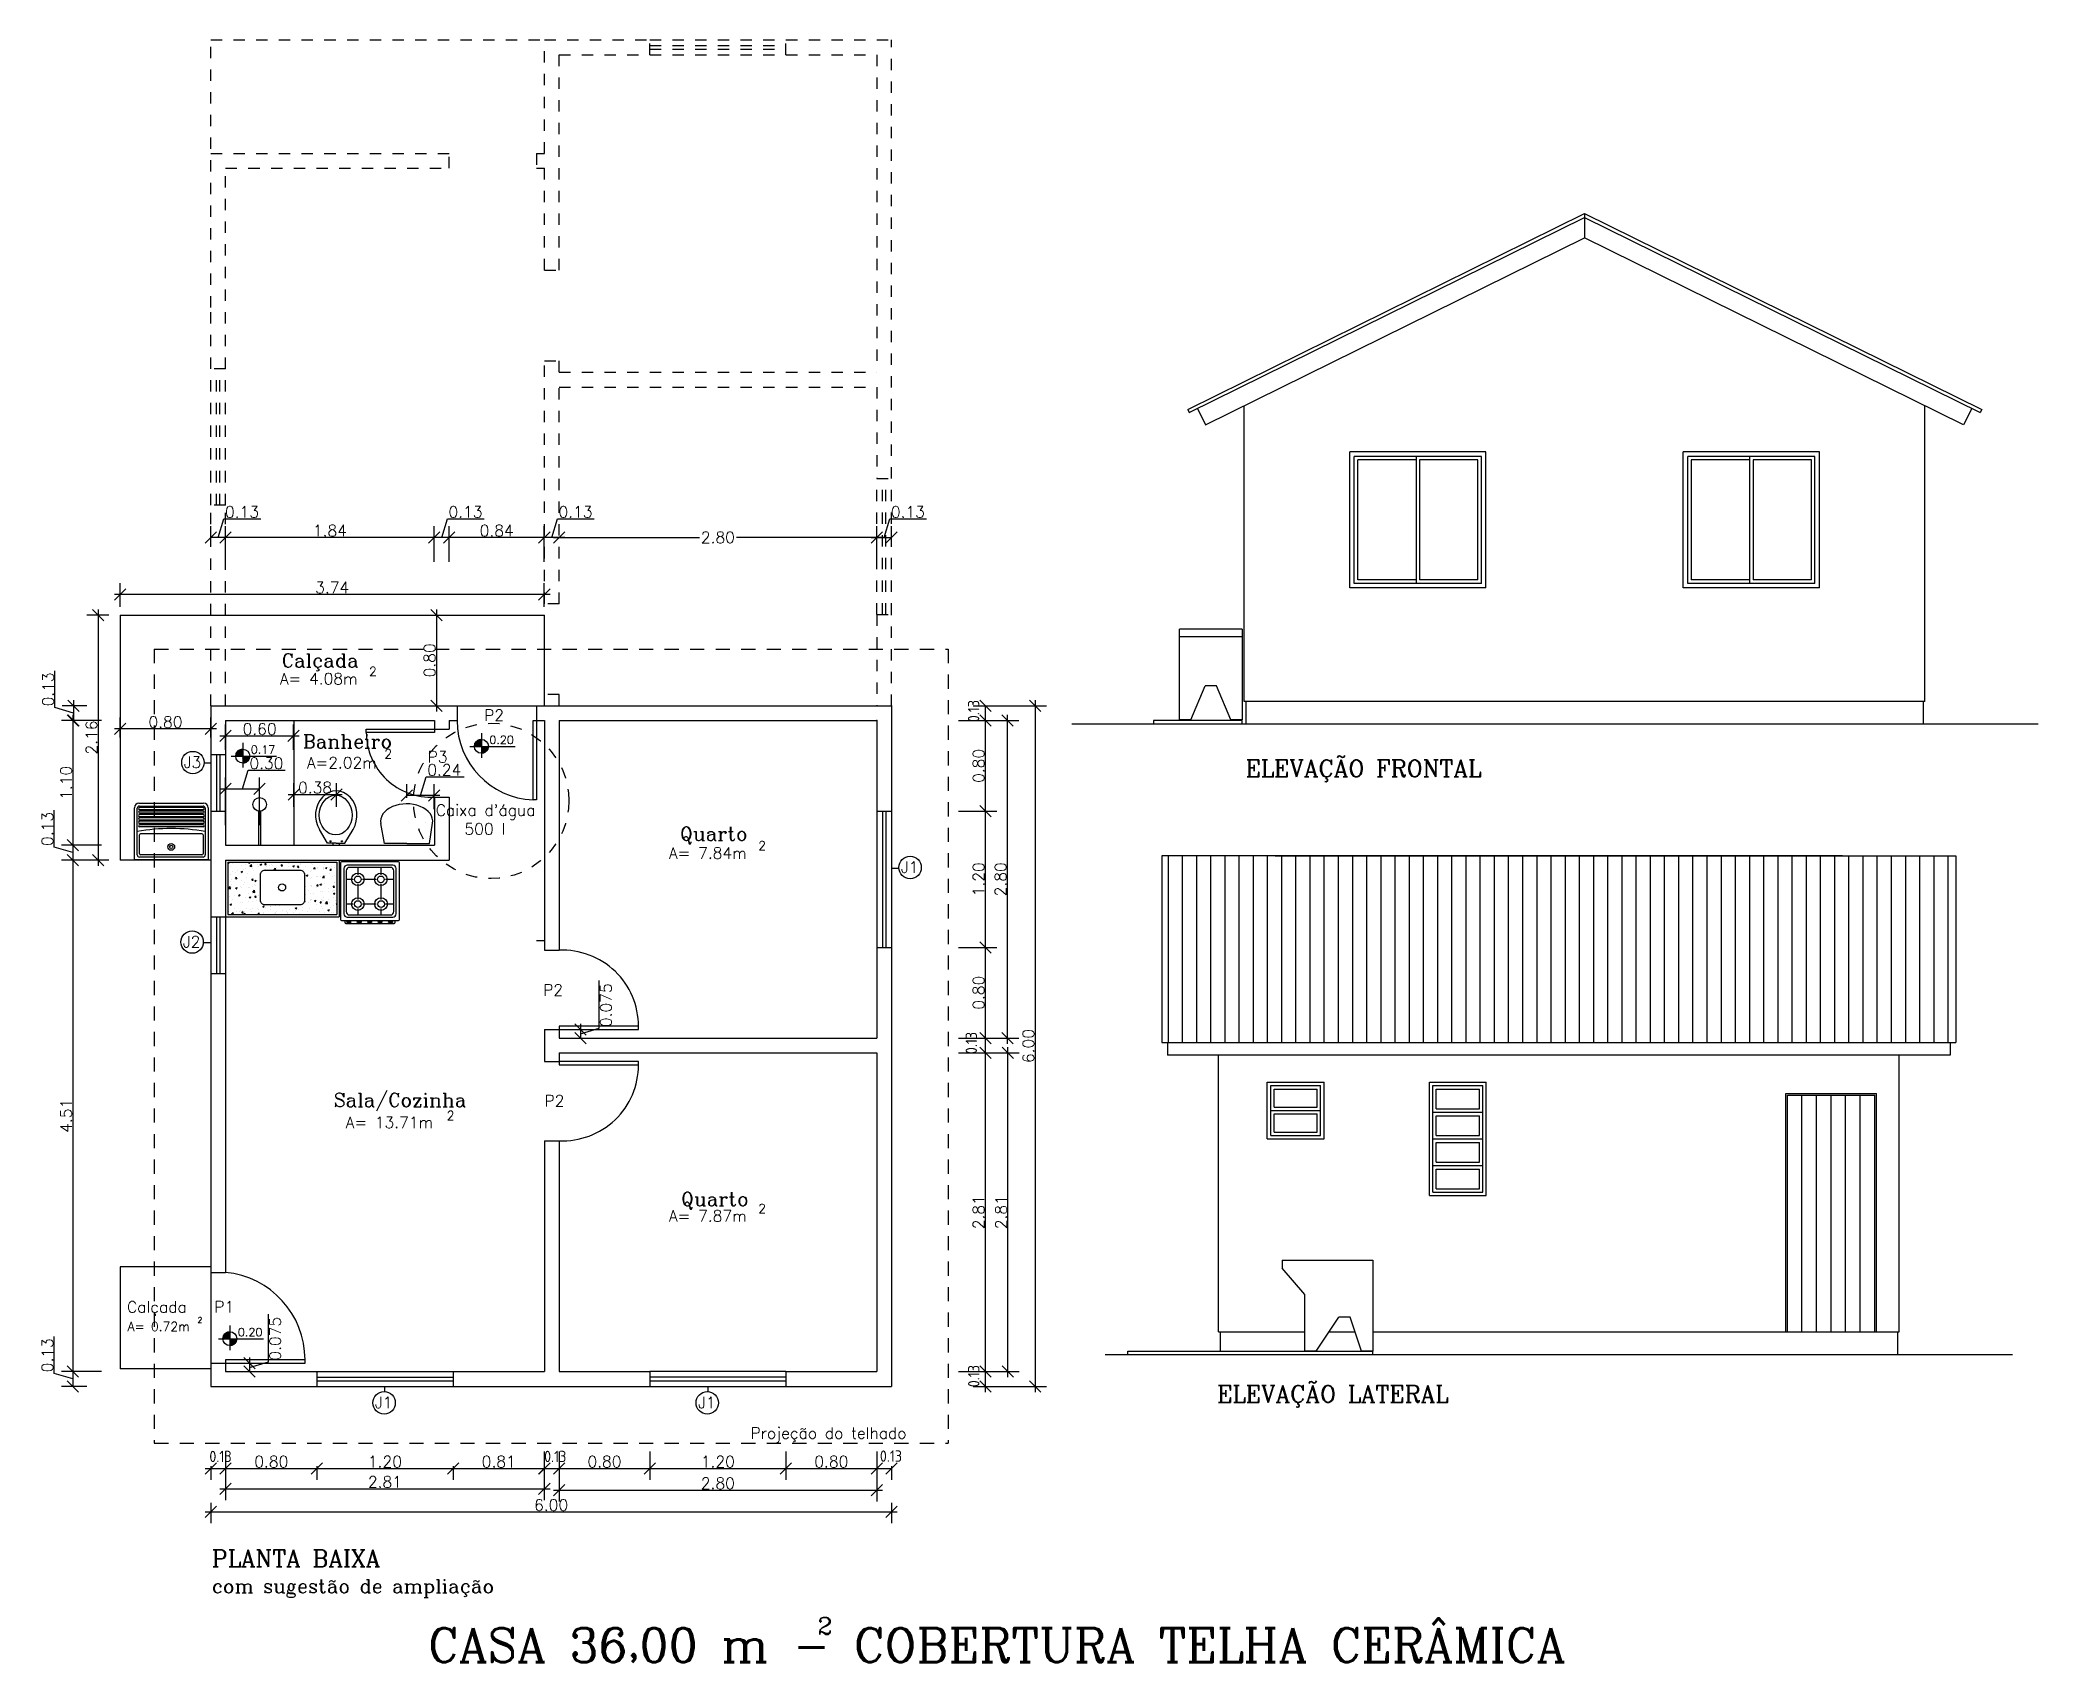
# Model space of a CAD drawing. Extents: x 98 to 558, y -86 to 6.
# Drawn here: x 160.78 to 178.39, y -8.69 to 5.61 of the extents above; entities that cross this region are included whole.
import ezdxf

# ---------------------------------------------------------------- set-up
doc = ezdxf.new("R2010")
doc.units = 0
doc.header["$LTSCALE"] = 5
doc.linetypes.add('DASHED2', pattern=[0.375, 0.25, -0.125])
doc.layers.get('0').update_dxf_attribs({"linetype": 'CONTINUOUS'})
doc.layers.get('DEFPOINTS').update_dxf_attribs({"linetype": 'CONTINUOUS'})
for name, color, linetype in [('AMPLIAÇÀO', 30, 'CONTINUOUS'), ('CALC', 30, 'CONTINUOUS'), ('CONCRETO', 5, 'CONTINUOUS'), ('COTA', 244, 'CONTINUOUS'), ('COTAS', 244, 'CONTINUOUS'), ('EQUIPAMENTOS', 1, 'CONTINUOUS'), ('JANELA', 1, 'CONTINUOUS'), ('MADEIRAMENTO', 1, 'CONTINUOUS'), ('PAREDE', 7, 'CONTINUOUS'), ('PISO', 30, 'CONTINUOUS'), ('PORTA', 1, 'CONTINUOUS'), ('PROJTELHA', 30, 'CONTINUOUS'), ('TANQUE', 1, 'CONTINUOUS'), ('TELHADO', 20, 'CONTINUOUS'), ('TERRA', 7, 'CONTINUOUS'), ('TEXTO', 1, 'CONTINUOUS'), ('VASO', 1, 'CONTINUOUS'), ('VISTAP', 244, 'CONTINUOUS')]:
    doc.layers.add(name, color=color, linetype=linetype)
doc.styles.add('ROMANC', font='ROMANC.SHX')
doc.styles.get("Standard").update_dxf_attribs({"font": 'ISOCP'})
doc.dimstyles.get("Standard").update_dxf_attribs({"dimtxt": 0.1, "dimasz": 0.1, "dimexe": 0.1, "dimexo": 1.4, "dimgap": 0.01, "dimtad": 0, "dimzin": 0, "dimtxsty": 'ROMANC', "dimblk1": 'OBLIQUE', "dimblk2": 'OBLIQUE', "dimsah": 1, "dimcen": 0.09, "dimdle": 0.05, "dimclrd": 30, "dimclre": 30, "dimclrt": 244, "dimazin": 3, "dimtfac": 1, "dimtofl": 0, "dimtmove": 0, "dimatfit": 3, "dimtolj": 1, "dimtzin": 0})

msp = doc.modelspace()

# ---------------------------------------------------------------- texts
at = {"color": 244, "linetype": 'BYBLOCK', "char_height": 0.1, "attachment_point": 4, "rotation": 90}
for insert in [(169.0086, -0.4056), (168.9881, -3.3321), (169.0094, -6.2687)]:
    msp.add_mtext('\\A1;0.13', dxfattribs=dict(at, insert=insert))
at = {"color": 244, "linetype": 'BYBLOCK', "char_height": 0.1, "attachment_point": 4}
for insert in [(162.271, -6.8789), (165.222, -6.8789), (168.1819, -6.8756)]:
    msp.add_mtext('\\A1;0.13', dxfattribs=dict(at, insert=insert))
at = {"layer": 'TEXTO', "color": 1, "ltscale": 0.3, "style": 'ROMANC'}
for s, height, p in [('Calçada', 0.12, (162.9085, 0.0782)), ('A= 4.08m', 0.1, (162.8924, -0.0726)), ('2', 0.08, (163.6792, 0.002)), ('P2', 0.1, (164.6931, -0.3951)), ('Banheiro', 0.12, (163.0956, -0.635)), ('2', 0.08, (163.8131, -0.725)), ('P3', 0.1, (164.1955, -0.7616)), ('J3', 0.1, (162.0447, -0.8093)), ('A=2.02m', 0.1, (163.1307, -0.8132)), ('Quarto', 0.12, (166.42, -1.4485)), ('A= 7.84m', 0.1, (166.3225, -1.6095)), ('2', 0.08, (167.1094, -1.5349)), ('J1', 0.1, (168.3673, -1.7346)), ('J2', 0.1, (162.0378, -2.3915)), ('P2', 0.1, (165.2129, -2.8171)), ('Sala/Cozinha', 0.12, (163.369, -3.796)), ('P2', 0.1, (165.2253, -3.7933)), ('2', 0.08, (164.3633, -3.9133)), ('A= 13.71m', 0.1, (163.4724, -3.9836)), ('Quarto', 0.12, (166.4289, -4.669)), ('A= 7.87m', 0.1, (166.3225, -4.8086)), ('2', 0.08, (167.1094, -4.734)), ('Calçada', 0.1, (161.5446, -5.6112)), ('P1', 0.1, (162.315, -5.6096)), ('A= 0.72m', 0.08, (161.55, -5.7732)), ('2', 0.05, (162.166, -5.7019)), ('J1', 0.1, (163.7303, -6.454)), ('J1', 0.1, (166.5796, -6.454)), ('Projeção do telhado', 0.1, (167.0411, -6.7228))]:
    msp.add_text(s, height=height, dxfattribs=at).set_placement(p)
at = {"layer": 'TEXTO', "color": 244, "linetype": 'CONTINUOUS', "style": 'ROMANC'}
for s, p in [('0.20', (164.7395, -0.5974)), ('0.17', (162.6359, -0.6837)), ('0.20', (162.5227, -5.8193))]:
    msp.add_text(s, height=0.072, dxfattribs=at).set_placement(p)
at = {"layer": 'TEXTO', "color": 5, "ltscale": 0.3, "style": 'ROMANC'}
for s, height, p in [('ELEVAÇÃO FRONTAL', 0.15, (171.4059, -0.8881)), ('ELEVAÇÃO LATERAL', 0.15, (171.156, -6.4029)), ('PLANTA BAIXA', 0.15, (162.2921, -7.8532)), ('com sugestão de ampliação', 0.12, (162.2921, -8.0825)), ('CASA 36,00 m - COBERTURA TELHA CERÂMICA', 0.3, (164.1982, -8.6914)), ('2', 0.15, (167.6337, -8.4479))]:
    msp.add_text(s, height=height, dxfattribs=at).set_placement(p)
at = {"layer": 'TEXTO', "color": 244, "ltscale": 0.3, "style": 'ROMANC'}
for s, p in [("Caixa d'água", (164.2672, -1.2319)), ('500 l', (164.5201, -1.397))]:
    msp.add_text(s, height=0.1, dxfattribs=at).set_placement(p)

# ---------------------------------------------------------------- blocks, each defined once
blk = doc.blocks.new('_OBLIQUE')
at = {"color": 0, "linetype": 'BYBLOCK'}
blk.add_line((-0.5, -0.5), (0.5, 0.5), dxfattribs=at)
blk = doc.blocks.new('*D123')
at = {"color": 30, "linetype": 'BYBLOCK'}
for p, q in [((161.068, -0.341), (161.068, -1.541)), ((161.32, -0.391), (160.968, -0.391)), ((161.32, -1.491), (160.968, -1.491))]:
    blk.add_line(p, q, dxfattribs=at)
at = {"layer": 'DEFPOINTS', "color": 0, "linetype": 'BYBLOCK'}
for p in [(162.72, -0.391), (161.068, -1.491), (162.72, -1.491)]:
    blk.add_point(p, dxfattribs=at)
at = {"color": 30, "linetype": 'BYBLOCK', "xscale": 0.1, "yscale": 0.1, "zscale": 0.1}
for p, rotation in [((161.068, -0.391), 90), ((161.068, -1.491), 270)]:
    blk.add_blockref('_OBLIQUE', p, dxfattribs=dict(at, rotation=rotation))
at = {"color": 244, "linetype": 'BYBLOCK', "insert": (161.008, -0.941), "char_height": 0.1, "attachment_point": 5, "rotation": 90, "style": 'ROMANC'}
blk.add_mtext('\\A1;1.10', dxfattribs=at)
blk = doc.blocks.new('*D115')
at = {"color": 30, "linetype": 'BYBLOCK'}
for p, q in [((161.384, 0.539), (161.192, 0.539)), ((161.292, 0.589), (161.292, -1.671)), ((161.384, -1.621), (161.192, -1.621))]:
    blk.add_line(p, q, dxfattribs=at)
at = {"layer": 'DEFPOINTS', "color": 0, "linetype": 'BYBLOCK'}
for p in [(162.784, 0.539), (161.292, -1.621), (162.784, -1.621)]:
    blk.add_point(p, dxfattribs=at)
at = {"color": 30, "linetype": 'BYBLOCK', "xscale": 0.1, "yscale": 0.1, "zscale": 0.1}
for p, rotation in [((161.292, 0.539), 90), ((161.292, -1.621), 270)]:
    blk.add_blockref('_OBLIQUE', p, dxfattribs=dict(at, rotation=rotation))
at = {"color": 244, "linetype": 'BYBLOCK', "insert": (161.232, -0.541), "char_height": 0.1, "attachment_point": 5, "rotation": 90, "style": 'ROMANC'}
blk.add_mtext('\\A1;2.16', dxfattribs=at)
blk = doc.blocks.new('*D113')
at = {"color": 30, "linetype": 'BYBLOCK'}
for p, q in [((162.334, -0.465), (161.434, -0.465)), ((161.484, -0.541), (161.484, -0.365)), ((162.284, -0.541), (162.284, -0.365))]:
    blk.add_line(p, q, dxfattribs=at)
at = {"layer": 'DEFPOINTS', "color": 0, "linetype": 'BYBLOCK'}
for p in [(161.484, -0.465), (161.484, -1.941), (162.284, -1.941)]:
    blk.add_point(p, dxfattribs=at)
at = {"color": 30, "linetype": 'BYBLOCK', "xscale": 0.1, "yscale": 0.1, "zscale": 0.1, "rotation": 180}
blk.add_blockref('_OBLIQUE', (161.484, -0.465), dxfattribs=at)
at = {"color": 30, "linetype": 'BYBLOCK', "xscale": 0.1, "yscale": 0.1, "zscale": 0.1}
blk.add_blockref('_OBLIQUE', (162.284, -0.465), dxfattribs=at)
at = {"color": 244, "linetype": 'BYBLOCK', "insert": (161.884, -0.405), "char_height": 0.1, "attachment_point": 5, "style": 'ROMANC'}
blk.add_mtext('\\A1;0.80', dxfattribs=at)
blk = doc.blocks.new('*D111')
at = {"color": 30, "linetype": 'BYBLOCK'}
for p, q in [((169.006, -0.261), (169.652, -0.261)), ((169.552, -0.211), (169.552, -6.311)), ((169.006, -6.261), (169.652, -6.261))]:
    blk.add_line(p, q, dxfattribs=at)
at = {"layer": 'DEFPOINTS', "color": 0, "linetype": 'BYBLOCK'}
for p in [(167.606, -0.261), (167.606, -6.261), (169.552, -6.261)]:
    blk.add_point(p, dxfattribs=at)
at = {"color": 30, "linetype": 'BYBLOCK', "xscale": 0.1, "yscale": 0.1, "zscale": 0.1}
for p, rotation in [((169.552, -0.261), 90), ((169.552, -6.261), 270)]:
    blk.add_blockref('_OBLIQUE', p, dxfattribs=dict(at, rotation=rotation))
at = {"color": 244, "linetype": 'BYBLOCK', "insert": (169.492, -3.261), "char_height": 0.1, "attachment_point": 5, "rotation": 90, "style": 'ROMANC'}
blk.add_mtext('\\A1;6.00', dxfattribs=at)
blk = doc.blocks.new('*D110')
at = {"color": 30, "linetype": 'BYBLOCK'}
for p, q in [((169.306, -3.241), (169.306, -0.341)), ((168.876, -0.391), (169.406, -0.391)), ((168.876, -3.191), (169.406, -3.191))]:
    blk.add_line(p, q, dxfattribs=at)
at = {"layer": 'DEFPOINTS', "color": 0, "linetype": 'BYBLOCK'}
for p in [(167.476, -0.391), (169.306, -0.391), (167.476, -3.191)]:
    blk.add_point(p, dxfattribs=at)
at = {"color": 30, "linetype": 'BYBLOCK', "xscale": 0.1, "yscale": 0.1, "zscale": 0.1}
for p, rotation in [((169.306, -0.391), 90), ((169.306, -3.191), 270)]:
    blk.add_blockref('_OBLIQUE', p, dxfattribs=dict(at, rotation=rotation))
at = {"color": 244, "linetype": 'BYBLOCK', "insert": (169.246, -1.791), "char_height": 0.1, "attachment_point": 5, "rotation": 90, "style": 'ROMANC'}
blk.add_mtext('\\A1;2.80', dxfattribs=at)
blk = doc.blocks.new('*D107')
at = {"color": 30, "linetype": 'BYBLOCK'}
for p, q in [((168.876, -1.191), (169.213, -1.191)), ((169.113, -2.441), (169.113, -1.141))]:
    blk.add_line(p, q, dxfattribs=at)
at = {"layer": 'DEFPOINTS', "color": 0, "linetype": 'BYBLOCK'}
for p in [(167.476, -1.191), (169.113, -1.191), (167.476, -2.391)]:
    blk.add_point(p, dxfattribs=at)
at = {"color": 30, "linetype": 'BYBLOCK', "xscale": 0.1, "yscale": 0.1, "zscale": 0.1}
for p, rotation in [((169.113, -1.191), 90), ((169.113, -2.391), 270)]:
    blk.add_blockref('_OBLIQUE', p, dxfattribs=dict(at, rotation=rotation))
at = {"color": 244, "linetype": 'BYBLOCK', "insert": (169.053, -1.791), "char_height": 0.1, "attachment_point": 5, "rotation": 90, "style": 'ROMANC'}
blk.add_mtext('\\A1;1.20', dxfattribs=at)
blk = doc.blocks.new('*D95')
at = {"color": 30, "linetype": 'BYBLOCK'}
for p, q in [((164.012, -1.072), (164.012, -0.952)), ((164.302, -1.052), (164.012, -1.052)), ((164.132, -1.052), (164.182, -0.887)), ((164.182, -0.887), (164.516, -0.887)), ((164.252, -1.172), (164.252, -0.952))]:
    blk.add_line(p, q, dxfattribs=at)
at = {"layer": 'DEFPOINTS', "color": 0, "linetype": 'BYBLOCK'}
for p in [(164.012, -1.052), (164.012, -2.472), (164.252, -2.572)]:
    blk.add_point(p, dxfattribs=at)
at = {"color": 30, "linetype": 'BYBLOCK', "xscale": 0.1, "yscale": 0.1, "zscale": 0.1, "rotation": 180}
blk.add_blockref('_OBLIQUE', (164.012, -1.052), dxfattribs=at)
at = {"color": 30, "linetype": 'BYBLOCK', "xscale": 0.1, "yscale": 0.1, "zscale": 0.1}
blk.add_blockref('_OBLIQUE', (164.252, -1.052), dxfattribs=at)
at = {"color": 244, "linetype": 'BYBLOCK', "insert": (164.192, -0.827), "char_height": 0.1, "attachment_point": 4, "style": 'ROMANC'}
blk.add_mtext('\\A1;0.24', dxfattribs=at)
blk = doc.blocks.new('*D94')
at = {"color": 30, "linetype": 'BYBLOCK'}
for p, q in [((162.966, -1.043), (163.441, -1.043)), ((163.016, -1.152), (163.016, -0.943)), ((163.391, -1.152), (163.391, -0.943))]:
    blk.add_line(p, q, dxfattribs=at)
at = {"layer": 'DEFPOINTS', "color": 0, "linetype": 'BYBLOCK'}
for p in [(163.391, -1.043), (163.016, -2.552), (163.391, -2.552)]:
    blk.add_point(p, dxfattribs=at)
at = {"color": 30, "linetype": 'BYBLOCK', "xscale": 0.1, "yscale": 0.1, "zscale": 0.1, "rotation": 180}
blk.add_blockref('_OBLIQUE', (163.016, -1.043), dxfattribs=at)
at = {"color": 30, "linetype": 'BYBLOCK', "xscale": 0.1, "yscale": 0.1, "zscale": 0.1}
blk.add_blockref('_OBLIQUE', (163.391, -1.043), dxfattribs=at)
at = {"color": 244, "linetype": 'BYBLOCK', "insert": (163.203, -0.983), "char_height": 0.1, "attachment_point": 5, "style": 'ROMANC'}
blk.add_mtext('\\A1;0.38', dxfattribs=at)
blk = doc.blocks.new('*D93')
at = {"color": 30, "linetype": 'BYBLOCK'}
for p, q in [((162.564, -0.993), (162.614, -0.828)), ((162.614, -0.828), (162.939, -0.828)), ((162.364, -0.993), (162.714, -0.993)), ((162.414, -1.314), (162.414, -0.893)), ((162.714, -1.314), (162.714, -0.893))]:
    blk.add_line(p, q, dxfattribs=at)
at = {"layer": 'DEFPOINTS', "color": 0, "linetype": 'BYBLOCK'}
for p in [(162.714, -0.993), (162.414, -2.714), (162.714, -2.714)]:
    blk.add_point(p, dxfattribs=at)
at = {"color": 30, "linetype": 'BYBLOCK', "xscale": 0.1, "yscale": 0.1, "zscale": 0.1, "rotation": 180}
blk.add_blockref('_OBLIQUE', (162.414, -0.993), dxfattribs=at)
at = {"color": 30, "linetype": 'BYBLOCK', "xscale": 0.1, "yscale": 0.1, "zscale": 0.1}
blk.add_blockref('_OBLIQUE', (162.714, -0.993), dxfattribs=at)
at = {"color": 244, "linetype": 'BYBLOCK', "insert": (162.624, -0.768), "char_height": 0.1, "attachment_point": 4, "style": 'ROMANC'}
blk.add_mtext('\\A1;0.30', dxfattribs=at)
blk = doc.blocks.new('*D92')
at = {"color": 30, "linetype": 'BYBLOCK'}
for p, q in [((162.364, -0.527), (163.064, -0.527)), ((162.414, -0.649), (162.414, -0.427)), ((163.014, -0.649), (163.014, -0.427))]:
    blk.add_line(p, q, dxfattribs=at)
at = {"layer": 'DEFPOINTS', "color": 0, "linetype": 'BYBLOCK'}
for p in [(163.014, -0.527), (162.414, -2.049), (163.014, -2.049)]:
    blk.add_point(p, dxfattribs=at)
at = {"color": 30, "linetype": 'BYBLOCK', "xscale": 0.1, "yscale": 0.1, "zscale": 0.1, "rotation": 180}
blk.add_blockref('_OBLIQUE', (162.414, -0.527), dxfattribs=at)
at = {"color": 30, "linetype": 'BYBLOCK', "xscale": 0.1, "yscale": 0.1, "zscale": 0.1}
blk.add_blockref('_OBLIQUE', (163.014, -0.527), dxfattribs=at)
at = {"color": 244, "linetype": 'BYBLOCK', "insert": (162.714, -0.467), "char_height": 0.1, "attachment_point": 5, "style": 'ROMANC'}
blk.add_mtext('\\A1;0.60', dxfattribs=at)
blk = doc.blocks.new('*D128')
at = {"color": 30, "linetype": 'BYBLOCK'}
for p, q in [((165.707, -3.104), (165.707, -2.684)), ((165.435, -3.116), (165.642, -3.116)), ((165.542, -3.066), (165.542, -3.191)), ((165.542, -3.154), (165.707, -3.104)), ((165.435, -3.191), (165.642, -3.191))]:
    blk.add_line(p, q, dxfattribs=at)
at = {"layer": 'DEFPOINTS', "color": 0, "linetype": 'BYBLOCK'}
for p in [(164.035, -3.116), (164.035, -3.191), (165.542, -3.191)]:
    blk.add_point(p, dxfattribs=at)
at = {"color": 30, "linetype": 'BYBLOCK', "xscale": 0.1, "yscale": 0.1, "zscale": 0.1}
for p, rotation in [((165.542, -3.116), 90), ((165.542, -3.191), 270)]:
    blk.add_blockref('_OBLIQUE', p, dxfattribs=dict(at, rotation=rotation))
at = {"color": 244, "linetype": 'BYBLOCK', "insert": (165.767, -3.094), "char_height": 0.1, "attachment_point": 4, "rotation": 90, "style": 'ROMANC'}
blk.add_mtext('\\A1;0.075', dxfattribs=at)
blk = doc.blocks.new('*D104')
at = {"color": 30, "linetype": 'BYBLOCK'}
for p, q in [((162.234, -7.368), (168.334, -7.368)), ((162.284, -7.289), (162.284, -7.468)), ((168.284, -7.289), (168.284, -7.468))]:
    blk.add_line(p, q, dxfattribs=at)
at = {"layer": 'DEFPOINTS', "color": 0, "linetype": 'BYBLOCK'}
for p in [(162.284, -5.889), (168.284, -5.889), (168.284, -7.368)]:
    blk.add_point(p, dxfattribs=at)
at = {"color": 30, "linetype": 'BYBLOCK', "xscale": 0.1, "yscale": 0.1, "zscale": 0.1, "rotation": 180}
blk.add_blockref('_OBLIQUE', (162.284, -7.368), dxfattribs=at)
at = {"color": 30, "linetype": 'BYBLOCK', "xscale": 0.1, "yscale": 0.1, "zscale": 0.1}
blk.add_blockref('_OBLIQUE', (168.284, -7.368), dxfattribs=at)
at = {"color": 244, "linetype": 'BYBLOCK', "insert": (165.284, -7.308), "char_height": 0.1, "attachment_point": 5, "style": 'ROMANC'}
blk.add_mtext('\\A1;6.00', dxfattribs=at)
blk = doc.blocks.new('*D103')
at = {"color": 30, "linetype": 'BYBLOCK'}
for p, q in [((165.304, -7.176), (168.204, -7.176)), ((165.354, -7.075), (165.354, -7.276)), ((168.154, -7.075), (168.154, -7.276))]:
    blk.add_line(p, q, dxfattribs=at)
at = {"layer": 'DEFPOINTS', "color": 0, "linetype": 'BYBLOCK'}
for p in [(165.354, -5.675), (168.154, -5.675), (168.154, -7.176)]:
    blk.add_point(p, dxfattribs=at)
at = {"color": 30, "linetype": 'BYBLOCK', "xscale": 0.1, "yscale": 0.1, "zscale": 0.1, "rotation": 180}
blk.add_blockref('_OBLIQUE', (165.354, -7.176), dxfattribs=at)
at = {"color": 30, "linetype": 'BYBLOCK', "xscale": 0.1, "yscale": 0.1, "zscale": 0.1}
blk.add_blockref('_OBLIQUE', (168.154, -7.176), dxfattribs=at)
at = {"color": 244, "linetype": 'BYBLOCK', "insert": (166.754, -7.116), "char_height": 0.1, "attachment_point": 5, "style": 'ROMANC'}
blk.add_mtext('\\A1;2.80', dxfattribs=at)
blk = doc.blocks.new('*D99')
at = {"color": 30, "linetype": 'BYBLOCK'}
for p, q in [((166.154, -6.834), (166.154, -7.085)), ((165.304, -6.985), (166.204, -6.985))]:
    blk.add_line(p, q, dxfattribs=at)
at = {"layer": 'DEFPOINTS', "color": 0, "linetype": 'BYBLOCK'}
for p in [(165.354, -5.434), (166.154, -5.434), (166.154, -6.985)]:
    blk.add_point(p, dxfattribs=at)
at = {"color": 30, "linetype": 'BYBLOCK', "xscale": 0.1, "yscale": 0.1, "zscale": 0.1, "rotation": 180}
blk.add_blockref('_OBLIQUE', (165.354, -6.985), dxfattribs=at)
at = {"color": 30, "linetype": 'BYBLOCK', "xscale": 0.1, "yscale": 0.1, "zscale": 0.1}
blk.add_blockref('_OBLIQUE', (166.154, -6.985), dxfattribs=at)
at = {"color": 244, "linetype": 'BYBLOCK', "insert": (165.754, -6.925), "char_height": 0.1, "attachment_point": 5, "style": 'ROMANC'}
blk.add_mtext('\\A1;0.80', dxfattribs=at)
blk = doc.blocks.new('*D129')
at = {"color": 30, "linetype": 'BYBLOCK'}
for p, q in [((162.791, -6.044), (162.791, -5.624)), ((162.545, -6.056), (162.726, -6.056)), ((162.545, -6.131), (162.726, -6.131)), ((162.626, -6.006), (162.626, -6.131)), ((162.626, -6.094), (162.791, -6.044))]:
    blk.add_line(p, q, dxfattribs=at)
at = {"layer": 'DEFPOINTS', "color": 0, "linetype": 'BYBLOCK'}
for p in [(161.145, -6.056), (161.145, -6.131), (162.626, -6.131)]:
    blk.add_point(p, dxfattribs=at)
at = {"color": 30, "linetype": 'BYBLOCK', "xscale": 0.1, "yscale": 0.1, "zscale": 0.1}
for p, rotation in [((162.626, -6.056), 90), ((162.626, -6.131), 270)]:
    blk.add_blockref('_OBLIQUE', p, dxfattribs=dict(at, rotation=rotation))
at = {"color": 244, "linetype": 'BYBLOCK', "insert": (162.851, -6.034), "char_height": 0.1, "attachment_point": 4, "rotation": 90, "style": 'ROMANC'}
blk.add_mtext('\\A1;0.075', dxfattribs=at)
blk = doc.blocks.new('*X47')
at = {"color": 0, "linetype": 'CONTINUOUS'}
for p, q in [((155.104, -43.035), (155.106, -43.034)), ((155.104, -43.038), (155.111, -43.043)), ((155.111, -43.043), (155.114, -43.034)), ((155.118, -43.043), (155.118, -43.043)), ((155.125, -43.138), (155.125, -43.138)), ((155.127, -43.072), (155.127, -43.072)), ((155.142, -43.112), (155.142, -43.112)), ((155.148, -43.047), (155.148, -43.047)), ((155.173, -43.127), (155.173, -43.127)), ((155.191, -43.105), (155.191, -43.105)), ((155.22, -43.117), (155.234, -43.111)), ((155.22, -43.117), (155.23, -43.123)), ((155.226, -43.125), (155.226, -43.125)), ((155.228, -43.059), (155.228, -43.059)), ((155.23, -43.124), (155.234, -43.111)), ((155.241, -43.099), (155.241, -43.099)), ((155.255, -43.052), (155.255, -43.052)), ((155.258, -43.092), (155.258, -43.092)), ((155.28, -43.131), (155.28, -43.131)), ((155.286, -43.04), (155.291, -43.034)), ((155.286, -43.04), (155.298, -43.041)), ((155.296, -43.069), (155.312, -43.053)), ((155.296, -43.069), (155.314, -43.072)), ((155.298, -43.041), (155.297, -43.034)), ((155.314, -43.072), (155.312, -43.053)), ((155.317, -43.089), (155.317, -43.089)), ((155.33, -43.11), (155.33, -43.11)), ((155.332, -43.044), (155.332, -43.044)), ((155.362, -43.056), (155.362, -43.056)), ((155.375, -43.072), (155.375, -43.072)), ((155.386, -43.136), (155.386, -43.136)), ((155.389, -43.052), (155.403, -43.047)), ((155.389, -43.052), (155.398, -43.059)), ((155.398, -43.059), (155.402, -43.047)), ((155.43, -43.052), (155.439, -43.041)), ((155.43, -43.052), (155.442, -43.053)), ((155.433, -43.096), (155.433, -43.096)), ((155.442, -43.054), (155.439, -43.041)), ((155.444, -43.072), (155.444, -43.072)), ((155.468, -43.061), (155.468, -43.061)), ((155.492, -43.052), (155.492, -43.052)), ((155.494, -43.066), (155.494, -43.066)), ((155.51, -43.102), (155.525, -43.086)), ((155.51, -43.102), (155.51, -43.102)), ((155.527, -43.102), (155.525, -43.086)), ((155.533, -43.038), (155.533, -43.038)), ((155.534, -43.084), (155.534, -43.084)), ((155.569, -43.056), (155.569, -43.056)), ((155.573, -43.065), (155.583, -43.054)), ((155.573, -43.065), (155.585, -43.066)), ((155.575, -43.065), (155.575, -43.065)), ((155.585, -43.066), (155.583, -43.054)), ((155.638, -43.069), (155.638, -43.069)), ((155.64, -43.043), (155.64, -43.043)), ((155.676, -43.068), (155.69, -43.063)), ((155.676, -43.068), (155.686, -43.075)), ((155.682, -43.07), (155.682, -43.07)), ((155.686, -43.075), (155.69, -43.063)), ((155.696, -43.039), (155.696, -43.039)), ((155.717, -43.078), (155.726, -43.066)), ((155.717, -43.078), (155.729, -43.079)), ((155.729, -43.079), (155.726, -43.066)), ((155.74, -43.055), (155.74, -43.055)), ((155.746, -43.047), (155.746, -43.047)), ((155.769, -43.101), (155.769, -43.101)), ((155.789, -43.074), (155.789, -43.074)), ((155.795, -43.149), (155.809, -43.143)), ((155.795, -43.149), (155.805, -43.155)), ((155.805, -43.156), (155.809, -43.143)), ((155.813, -43.154), (155.813, -43.154)), ((155.833, -43.111), (155.833, -43.111)), ((155.839, -43.108), (155.839, -43.108)), ((155.841, -43.042), (155.841, -43.042)), ((155.853, -43.052), (155.853, -43.052)), ((155.86, -43.09), (155.87, -43.079)), ((155.86, -43.09), (155.872, -43.091)), ((155.872, -43.091), (155.87, -43.079)), ((155.881, -43.155), (155.881, -43.155)), ((155.895, -43.079), (155.895, -43.079)), ((155.895, -43.085), (155.895, -43.085)), ((155.937, -43.169), (155.952, -43.152)), ((155.943, -43.093), (155.943, -43.093)), ((155.945, -43.078), (155.945, -43.078)), ((155.95, -43.091), (155.95, -43.091)), ((155.954, -43.171), (155.952, -43.152)), ((155.96, -43.056), (155.96, -43.056)), ((155.963, -43.084), (155.977, -43.079)), ((155.963, -43.084), (155.973, -43.091)), ((155.968, -43.147), (155.968, -43.147)), ((155.973, -43.091), (155.977, -43.079)), ((155.998, -43.135), (155.998, -43.135)), ((156.002, -43.083), (156.002, -43.083)), ((156.003, -43.103), (156.013, -43.091)), ((156.003, -43.103), (156.015, -43.104)), ((156.015, -43.104), (156.013, -43.091)), ((156.021, -43.068), (156.021, -43.068)), ((156.043, -43.146), (156.043, -43.146)), ((156.045, -43.079), (156.045, -43.079)), ((155.109, -43.264), (155.125, -43.248)), ((155.109, -43.264), (155.127, -43.267)), ((155.12, -43.271), (155.12, -43.271)), ((155.123, -43.205), (155.123, -43.205)), ((155.127, -43.267), (155.125, -43.248)), ((155.133, -43.231), (155.133, -43.231)), ((155.134, -43.229), (155.134, -43.229)), ((155.136, -43.257), (155.136, -43.257)), ((155.139, -43.184), (155.139, -43.184)), ((155.159, -43.326), (155.159, -43.326)), ((155.171, -43.178), (155.18, -43.166)), ((155.171, -43.178), (155.182, -43.179)), ((155.172, -43.262), (155.186, -43.256)), ((155.172, -43.262), (155.182, -43.268)), ((155.176, -43.256), (155.176, -43.256)), ((155.182, -43.179), (155.18, -43.166)), ((155.181, -43.275), (155.181, -43.275)), ((155.182, -43.269), (155.186, -43.256)), ((155.189, -43.178), (155.189, -43.178)), ((155.198, -43.328), (155.208, -43.317)), ((155.198, -43.328), (155.21, -43.329)), ((155.21, -43.329), (155.208, -43.317)), ((155.212, -43.247), (155.212, -43.247)), ((155.219, -43.325), (155.219, -43.325)), ((155.221, -43.259), (155.221, -43.259)), ((155.224, -43.192), (155.224, -43.192)), ((155.241, -43.233), (155.241, -43.233)), ((155.25, -43.211), (155.25, -43.211)), ((155.265, -43.168), (155.265, -43.168)), ((155.283, -43.26), (155.283, -43.26)), ((155.286, -43.309), (155.286, -43.309)), ((155.298, -43.255), (155.298, -43.255)), ((155.314, -43.19), (155.324, -43.179)), ((155.314, -43.19), (155.326, -43.191)), ((155.323, -43.297), (155.338, -43.281)), ((155.323, -43.297), (155.341, -43.3)), ((155.323, -43.31), (155.323, -43.31)), ((155.326, -43.191), (155.324, -43.179)), ((155.325, -43.244), (155.325, -43.244)), ((155.328, -43.177), (155.328, -43.177)), ((155.336, -43.302), (155.336, -43.302)), ((155.338, -43.23), (155.338, -43.23)), ((155.34, -43.3), (155.338, -43.281)), ((155.34, -43.197), (155.354, -43.192)), ((155.34, -43.197), (155.35, -43.204)), ((155.342, -43.341), (155.351, -43.329)), ((155.347, -43.238), (155.347, -43.238)), ((155.35, -43.204), (155.354, -43.192)), ((155.354, -43.342), (155.351, -43.329)), ((155.367, -43.191), (155.367, -43.191)), ((155.374, -43.325), (155.374, -43.325)), ((155.388, -43.223), (155.388, -43.223)), ((155.39, -43.265), (155.39, -43.265)), ((155.561, -43.247), (155.561, -43.247)), ((155.588, -43.269), (155.588, -43.269)), ((155.603, -43.274), (155.603, -43.274)), ((155.787, -43.315), (155.787, -43.315)), ((155.79, -43.243), (155.79, -43.243)), ((155.817, -43.283), (155.817, -43.283)), ((155.831, -43.308), (155.831, -43.308)), ((155.834, -43.241), (155.834, -43.241)), ((155.836, -43.175), (155.836, -43.175)), ((155.84, -43.236), (155.84, -43.236)), ((155.841, -43.245), (155.841, -43.245)), ((155.843, -43.164), (155.843, -43.164)), ((155.863, -43.305), (155.863, -43.305)), ((155.881, -43.26), (155.881, -43.26)), ((155.888, -43.241), (155.897, -43.229)), ((155.888, -43.241), (155.9, -43.242)), ((155.893, -43.157), (155.893, -43.157)), ((155.9, -43.242), (155.897, -43.229)), ((155.915, -43.229), (155.929, -43.224)), ((155.915, -43.229), (155.925, -43.236)), ((155.916, -43.226), (155.916, -43.226)), ((155.92, -43.158), (155.92, -43.158)), ((155.923, -43.287), (155.923, -43.287)), ((155.925, -43.236), (155.929, -43.224)), ((155.935, -43.293), (155.935, -43.293)), ((155.937, -43.169), (155.954, -43.171)), ((155.938, -43.226), (155.938, -43.226)), ((155.94, -43.16), (155.94, -43.16)), ((155.958, -43.225), (155.958, -43.225)), ((155.988, -43.265), (155.988, -43.265)), ((155.989, -43.288), (155.989, -43.288)), ((156.027, -43.163), (156.027, -43.163)), ((156.03, -43.292), (156.03, -43.292)), ((156.031, -43.253), (156.041, -43.242)), ((156.031, -43.253), (156.043, -43.254)), ((156.034, -43.31), (156.048, -43.304)), ((156.034, -43.31), (156.044, -43.316)), ((156.038, -43.279), (156.038, -43.279)), ((156.04, -43.212), (156.04, -43.212)), ((156.04, -43.282), (156.04, -43.282)), ((156.043, -43.254), (156.041, -43.242)), ((156.042, -43.209), (156.042, -43.209)), ((156.044, -43.317), (156.048, -43.305)), ((155.107, -43.404), (155.107, -43.404)), ((155.113, -43.471), (155.113, -43.471)), ((155.115, -43.405), (155.115, -43.405)), ((155.118, -43.338), (155.118, -43.338)), ((155.123, -43.407), (155.137, -43.401)), ((155.123, -43.407), (155.133, -43.413)), ((155.133, -43.414), (155.137, -43.401)), ((155.133, -43.485), (155.133, -43.485)), ((155.136, -43.492), (155.151, -43.476)), ((155.136, -43.492), (155.15, -43.494)), ((155.141, -43.365), (155.141, -43.365)), ((155.153, -43.494), (155.151, -43.476)), ((155.162, -43.437), (155.162, -43.437)), ((155.18, -43.467), (155.18, -43.467)), ((155.201, -43.335), (155.201, -43.335)), ((155.204, -43.464), (155.204, -43.464)), ((155.214, -43.458), (155.214, -43.458)), ((155.216, -43.392), (155.216, -43.392)), ((155.226, -43.479), (155.236, -43.467)), ((155.226, -43.479), (155.238, -43.48)), ((155.231, -43.46), (155.231, -43.46)), ((155.233, -43.388), (155.233, -43.388)), ((155.238, -43.48), (155.236, -43.467)), ((155.243, -43.487), (155.257, -43.482)), ((155.243, -43.487), (155.252, -43.494)), ((155.249, -43.465), (155.249, -43.465)), ((155.252, -43.494), (155.256, -43.482)), ((155.258, -43.345), (155.258, -43.345)), ((155.269, -43.442), (155.269, -43.442)), ((155.283, -43.381), (155.283, -43.381)), ((155.291, -43.342), (155.305, -43.337)), ((155.291, -43.342), (155.301, -43.349)), ((155.301, -43.349), (155.305, -43.337)), ((155.306, -43.45), (155.306, -43.45)), ((155.308, -43.339), (155.308, -43.339)), ((155.311, -43.468), (155.311, -43.468)), ((155.318, -43.443), (155.318, -43.443)), ((155.32, -43.377), (155.32, -43.377)), ((155.342, -43.341), (155.354, -43.342)), ((155.359, -43.371), (155.359, -43.371)), ((155.366, -43.445), (155.366, -43.445)), ((155.369, -43.491), (155.379, -43.48)), ((155.369, -43.491), (155.381, -43.492)), ((155.375, -43.446), (155.375, -43.446)), ((155.381, -43.492), (155.379, -43.48)), ((155.411, -43.423), (155.425, -43.417)), ((155.411, -43.423), (155.421, -43.429)), ((155.414, -43.488), (155.414, -43.488)), ((155.418, -43.473), (155.418, -43.473)), ((155.42, -43.43), (155.425, -43.417)), ((155.42, -43.429), (155.42, -43.429)), ((155.433, -43.433), (155.433, -43.433)), ((155.482, -43.451), (155.482, -43.451)), ((155.483, -43.425), (155.483, -43.425)), ((155.483, -43.427), (155.483, -43.427)), ((155.519, -43.483), (155.519, -43.483)), ((155.521, -43.416), (155.521, -43.416)), ((155.521, -43.494), (155.523, -43.492)), ((155.523, -43.494), (155.523, -43.492)), ((155.524, -43.478), (155.524, -43.478)), ((155.531, -43.468), (155.531, -43.468)), ((155.558, -43.417), (155.558, -43.417)), ((155.589, -43.455), (155.589, -43.455)), ((155.623, -43.468), (155.623, -43.468)), ((155.631, -43.482), (155.631, -43.482)), ((155.632, -43.479), (155.632, -43.479)), ((155.647, -43.448), (155.647, -43.448)), ((155.682, -43.473), (155.682, -43.473)), ((155.696, -43.46), (155.696, -43.46)), ((155.698, -43.439), (155.712, -43.433)), ((155.698, -43.439), (155.708, -43.445)), ((155.708, -43.446), (155.712, -43.434)), ((155.726, -43.454), (155.726, -43.454)), ((155.738, -43.487), (155.738, -43.487)), ((155.758, -43.463), (155.758, -43.463)), ((155.764, -43.428), (155.764, -43.428)), ((155.778, -43.379), (155.784, -43.379)), ((155.779, -43.37), (155.782, -43.367)), ((155.784, -43.38), (155.782, -43.367)), ((155.802, -43.464), (155.802, -43.464)), ((155.811, -43.384), (155.811, -43.384)), ((155.827, -43.441), (155.827, -43.441)), ((155.829, -43.375), (155.829, -43.375)), ((155.833, -43.364), (155.833, -43.364)), ((155.841, -43.362), (155.841, -43.362)), ((155.845, -43.491), (155.845, -43.491)), ((155.866, -43.374), (155.88, -43.369)), ((155.866, -43.374), (155.876, -43.381)), ((155.876, -43.381), (155.88, -43.369)), ((155.881, -43.408), (155.881, -43.408)), ((155.884, -43.446), (155.884, -43.446)), ((155.909, -43.469), (155.909, -43.469)), ((155.916, -43.391), (155.925, -43.379)), ((155.916, -43.391), (155.927, -43.392)), ((155.927, -43.392), (155.925, -43.38)), ((155.928, -43.493), (155.928, -43.493)), ((155.931, -43.426), (155.931, -43.426)), ((155.933, -43.36), (155.933, -43.36)), ((155.934, -43.439), (155.934, -43.439)), ((155.937, -43.367), (155.937, -43.367)), ((155.948, -43.367), (155.948, -43.367)), ((155.949, -43.344), (155.949, -43.344)), ((155.957, -43.478), (155.957, -43.478)), ((155.963, -43.397), (155.979, -43.38)), ((155.963, -43.397), (155.981, -43.399)), ((155.981, -43.399), (155.979, -43.38)), ((155.985, -43.455), (155.999, -43.449)), ((155.985, -43.455), (155.995, -43.461)), ((155.987, -43.361), (155.987, -43.361)), ((155.995, -43.462), (155.999, -43.45)), ((155.997, -43.388), (155.997, -43.388)), ((156.01, -43.429), (156.01, -43.429)), ((156.016, -43.473), (156.016, -43.473)), ((156.031, -43.479), (156.031, -43.479)), ((156.033, -43.412), (156.033, -43.412)), ((156.036, -43.346), (156.036, -43.346)), ((156.055, -43.371), (156.055, -43.371)), ((156.059, -43.404), (156.064, -43.397)), ((156.059, -43.404), (156.064, -43.404)), ((156.063, -43.351), (156.063, -43.351))]:
    blk.add_line(p, q, dxfattribs=at)
blk = doc.blocks.new('*X46')
at = {"color": 0, "linetype": 'CONTINUOUS'}
blk.add_line((155.52, -43.094), (155.52, -43.094), dxfattribs=at)
blk = doc.blocks.new('*D126')
at = {"color": 30, "linetype": 'BYBLOCK'}
for p, q in [((160.903, -6.147), (160.903, -5.822)), ((161.068, -6.196), (160.903, -6.147)), ((161.068, -6.081), (161.068, -6.261)), ((161.19, -6.261), (160.968, -6.261))]:
    blk.add_line(p, q, dxfattribs=at)
at = {"layer": 'DEFPOINTS', "color": 0, "linetype": 'BYBLOCK'}
for p in [(162.72, -6.131), (161.068, -6.261), (162.59, -6.261)]:
    blk.add_point(p, dxfattribs=at)
at = {"color": 30, "linetype": 'BYBLOCK', "xscale": 0.1, "yscale": 0.1, "zscale": 0.1}
for p, rotation in [((161.068, -6.131), 90), ((161.068, -6.261), 270)]:
    blk.add_blockref('_OBLIQUE', p, dxfattribs=dict(at, rotation=rotation))
at = {"color": 244, "linetype": 'BYBLOCK', "insert": (160.843, -6.137), "char_height": 0.1, "attachment_point": 4, "rotation": 90, "style": 'ROMANC'}
blk.add_mtext('\\A1;0.13', dxfattribs=at)
blk = doc.blocks.new('*D125')
at = {"color": 30, "linetype": 'BYBLOCK'}
for p, q in [((161.068, -1.571), (161.068, -6.181)), ((161.32, -6.131), (160.968, -6.131))]:
    blk.add_line(p, q, dxfattribs=at)
at = {"layer": 'DEFPOINTS', "color": 0, "linetype": 'BYBLOCK'}
for p in [(162.72, -1.621), (161.068, -6.131), (162.72, -6.131)]:
    blk.add_point(p, dxfattribs=at)
at = {"color": 30, "linetype": 'BYBLOCK', "xscale": 0.1, "yscale": 0.1, "zscale": 0.1}
for p, rotation in [((161.068, -1.621), 90), ((161.068, -6.131), 270)]:
    blk.add_blockref('_OBLIQUE', p, dxfattribs=dict(at, rotation=rotation))
at = {"color": 244, "linetype": 'BYBLOCK', "insert": (161.008, -3.876), "char_height": 0.1, "attachment_point": 5, "rotation": 90, "style": 'ROMANC'}
blk.add_mtext('\\A1;4.51', dxfattribs=at)
blk = doc.blocks.new('*D124')
at = {"color": 30, "linetype": 'BYBLOCK'}
for p, q in [((160.903, -1.507), (160.903, -1.182)), ((161.068, -1.556), (160.903, -1.507)), ((161.068, -1.441), (161.068, -1.621)), ((161.32, -1.621), (160.968, -1.621))]:
    blk.add_line(p, q, dxfattribs=at)
at = {"layer": 'DEFPOINTS', "color": 0, "linetype": 'BYBLOCK'}
for p in [(162.72, -1.491), (161.068, -1.621), (162.72, -1.621)]:
    blk.add_point(p, dxfattribs=at)
at = {"color": 30, "linetype": 'BYBLOCK', "xscale": 0.1, "yscale": 0.1, "zscale": 0.1}
for p, rotation in [((161.068, -1.491), 90), ((161.068, -1.621), 270)]:
    blk.add_blockref('_OBLIQUE', p, dxfattribs=dict(at, rotation=rotation))
at = {"color": 244, "linetype": 'BYBLOCK', "insert": (160.843, -1.497), "char_height": 0.1, "attachment_point": 4, "rotation": 90, "style": 'ROMANC'}
blk.add_mtext('\\A1;0.13', dxfattribs=at)
blk = doc.blocks.new('*D102')
at = {"color": 30, "linetype": 'BYBLOCK'}
for p, q in [((162.364, -7.164), (165.274, -7.164)), ((162.414, -7.075), (162.414, -7.264)), ((165.224, -7.075), (165.224, -7.264))]:
    blk.add_line(p, q, dxfattribs=at)
at = {"layer": 'DEFPOINTS', "color": 0, "linetype": 'BYBLOCK'}
for p in [(162.414, -5.675), (165.224, -5.675), (165.224, -7.164)]:
    blk.add_point(p, dxfattribs=at)
at = {"color": 30, "linetype": 'BYBLOCK', "xscale": 0.1, "yscale": 0.1, "zscale": 0.1, "rotation": 180}
blk.add_blockref('_OBLIQUE', (162.414, -7.164), dxfattribs=at)
at = {"color": 30, "linetype": 'BYBLOCK', "xscale": 0.1, "yscale": 0.1, "zscale": 0.1}
blk.add_blockref('_OBLIQUE', (165.224, -7.164), dxfattribs=at)
at = {"color": 244, "linetype": 'BYBLOCK', "insert": (163.819, -7.104), "char_height": 0.1, "attachment_point": 5, "style": 'ROMANC'}
blk.add_mtext('\\A1;2.81', dxfattribs=at)
blk = doc.blocks.new('*D98')
at = {"color": 30, "linetype": 'BYBLOCK'}
for p, q in [((165.224, -6.834), (165.224, -7.085)), ((164.369, -6.985), (165.274, -6.985))]:
    blk.add_line(p, q, dxfattribs=at)
at = {"layer": 'DEFPOINTS', "color": 0, "linetype": 'BYBLOCK'}
for p in [(165.224, -5.434), (164.419, -5.564), (165.224, -6.985)]:
    blk.add_point(p, dxfattribs=at)
at = {"color": 30, "linetype": 'BYBLOCK', "xscale": 0.1, "yscale": 0.1, "zscale": 0.1, "rotation": 180}
blk.add_blockref('_OBLIQUE', (164.419, -6.985), dxfattribs=at)
at = {"color": 30, "linetype": 'BYBLOCK', "xscale": 0.1, "yscale": 0.1, "zscale": 0.1}
blk.add_blockref('_OBLIQUE', (165.224, -6.985), dxfattribs=at)
at = {"color": 244, "linetype": 'BYBLOCK', "insert": (164.822, -6.925), "char_height": 0.1, "attachment_point": 5, "style": 'ROMANC'}
blk.add_mtext('\\A1;0.81', dxfattribs=at)
blk = doc.blocks.new('*D97')
at = {"color": 30, "linetype": 'BYBLOCK'}
for p, q in [((163.169, -6.985), (164.469, -6.985)), ((164.419, -6.964), (164.419, -7.085))]:
    blk.add_line(p, q, dxfattribs=at)
at = {"layer": 'DEFPOINTS', "color": 0, "linetype": 'BYBLOCK'}
for p in [(163.219, -5.564), (164.419, -5.564), (164.419, -6.985)]:
    blk.add_point(p, dxfattribs=at)
at = {"color": 30, "linetype": 'BYBLOCK', "xscale": 0.1, "yscale": 0.1, "zscale": 0.1, "rotation": 180}
blk.add_blockref('_OBLIQUE', (163.219, -6.985), dxfattribs=at)
at = {"color": 30, "linetype": 'BYBLOCK', "xscale": 0.1, "yscale": 0.1, "zscale": 0.1}
blk.add_blockref('_OBLIQUE', (164.419, -6.985), dxfattribs=at)
at = {"color": 244, "linetype": 'BYBLOCK', "insert": (163.819, -6.925), "char_height": 0.1, "attachment_point": 5, "style": 'ROMANC'}
blk.add_mtext('\\A1;1.20', dxfattribs=at)
blk = doc.blocks.new('*D96')
at = {"color": 30, "linetype": 'BYBLOCK'}
for p, q in [((162.364, -6.985), (163.269, -6.985)), ((163.219, -6.964), (163.219, -7.085))]:
    blk.add_line(p, q, dxfattribs=at)
at = {"layer": 'DEFPOINTS', "color": 0, "linetype": 'BYBLOCK'}
for p in [(162.414, -5.434), (163.219, -5.564), (163.219, -6.985)]:
    blk.add_point(p, dxfattribs=at)
at = {"color": 30, "linetype": 'BYBLOCK', "xscale": 0.1, "yscale": 0.1, "zscale": 0.1, "rotation": 180}
blk.add_blockref('_OBLIQUE', (162.414, -6.985), dxfattribs=at)
at = {"color": 30, "linetype": 'BYBLOCK', "xscale": 0.1, "yscale": 0.1, "zscale": 0.1}
blk.add_blockref('_OBLIQUE', (163.219, -6.985), dxfattribs=at)
at = {"color": 244, "linetype": 'BYBLOCK', "insert": (162.817, -6.925), "char_height": 0.1, "attachment_point": 5, "style": 'ROMANC'}
blk.add_mtext('\\A1;0.80', dxfattribs=at)
blk = doc.blocks.new('*X8')
at = {"color": 0, "linetype": 'CONTINUOUS'}
for p, q in [((217.21, -877.821), (217.294, -877.736)), ((217.21, -877.819), (217.292, -877.737)), ((217.21, -877.817), (217.291, -877.737)), ((217.21, -877.816), (217.289, -877.737)), ((217.21, -877.814), (217.287, -877.737)), ((217.21, -877.812), (217.285, -877.737)), ((217.21, -877.81), (217.283, -877.737)), ((217.211, -877.822), (217.295, -877.737)), ((217.211, -877.807), (217.281, -877.738)), ((217.211, -877.805), (217.278, -877.738)), ((217.212, -877.822), (217.295, -877.739)), ((217.212, -877.803), (217.276, -877.739)), ((217.212, -877.801), (217.274, -877.739)), ((217.213, -877.798), (217.271, -877.74)), ((217.214, -877.822), (217.295, -877.741)), ((217.214, -877.796), (217.269, -877.741)), ((217.215, -877.793), (217.266, -877.741)), ((217.216, -877.822), (217.295, -877.743)), ((217.216, -877.79), (217.263, -877.743)), ((217.217, -877.787), (217.26, -877.744)), ((217.218, -877.822), (217.295, -877.744)), ((217.219, -877.784), (217.257, -877.745)), ((217.219, -877.822), (217.295, -877.746)), ((217.22, -877.78), (217.253, -877.747)), ((217.221, -877.822), (217.295, -877.748)), ((217.223, -877.822), (217.295, -877.75)), ((217.223, -877.776), (217.249, -877.75)), ((217.225, -877.822), (217.295, -877.752)), ((217.226, -877.822), (217.295, -877.753)), ((217.227, -877.77), (217.243, -877.754)), ((217.228, -877.822), (217.295, -877.755)), ((217.23, -877.822), (217.295, -877.757)), ((217.232, -877.822), (217.295, -877.759)), ((217.234, -877.822), (217.295, -877.76)), ((217.235, -877.822), (217.295, -877.762)), ((217.237, -877.822), (217.295, -877.764)), ((217.239, -877.822), (217.295, -877.766)), ((217.241, -877.822), (217.295, -877.767)), ((217.242, -877.822), (217.295, -877.769)), ((217.244, -877.822), (217.295, -877.771)), ((217.246, -877.822), (217.295, -877.773)), ((217.248, -877.822), (217.295, -877.775)), ((217.249, -877.822), (217.295, -877.776)), ((217.251, -877.822), (217.295, -877.778)), ((217.253, -877.822), (217.295, -877.78)), ((217.255, -877.822), (217.295, -877.782)), ((217.257, -877.822), (217.295, -877.783)), ((217.258, -877.822), (217.295, -877.785)), ((217.26, -877.822), (217.295, -877.787)), ((217.262, -877.822), (217.295, -877.789)), ((217.264, -877.822), (217.295, -877.79)), ((217.265, -877.822), (217.295, -877.792)), ((217.267, -877.822), (217.295, -877.794)), ((217.269, -877.822), (217.295, -877.796)), ((217.271, -877.822), (217.295, -877.798)), ((217.272, -877.822), (217.295, -877.799)), ((217.274, -877.822), (217.295, -877.801)), ((217.276, -877.822), (217.295, -877.803)), ((217.278, -877.822), (217.295, -877.805)), ((217.279, -877.822), (217.295, -877.806)), ((217.281, -877.822), (217.295, -877.808)), ((217.283, -877.822), (217.295, -877.81)), ((217.285, -877.822), (217.295, -877.812)), ((217.287, -877.822), (217.295, -877.813)), ((217.288, -877.822), (217.295, -877.815)), ((217.29, -877.822), (217.295, -877.817)), ((217.292, -877.822), (217.295, -877.819)), ((217.294, -877.822), (217.295, -877.821)), ((217.295, -877.822), (217.295, -877.822)), ((217.295, -877.824), (217.297, -877.822)), ((217.295, -877.826), (217.299, -877.822)), ((217.295, -877.828), (217.301, -877.822)), ((217.295, -877.829), (217.302, -877.822)), ((217.295, -877.831), (217.304, -877.822)), ((217.295, -877.833), (217.306, -877.822)), ((217.295, -877.835), (217.308, -877.822)), ((217.295, -877.836), (217.31, -877.822)), ((217.295, -877.838), (217.311, -877.822)), ((217.295, -877.84), (217.313, -877.822)), ((217.295, -877.842), (217.315, -877.822)), ((217.295, -877.843), (217.317, -877.822)), ((217.295, -877.845), (217.318, -877.822)), ((217.295, -877.847), (217.32, -877.822)), ((217.295, -877.849), (217.322, -877.822)), ((217.295, -877.851), (217.324, -877.822)), ((217.295, -877.852), (217.325, -877.822)), ((217.295, -877.854), (217.327, -877.822)), ((217.295, -877.856), (217.329, -877.822)), ((217.295, -877.858), (217.331, -877.822)), ((217.295, -877.859), (217.333, -877.822)), ((217.295, -877.861), (217.334, -877.822)), ((217.295, -877.863), (217.336, -877.822)), ((217.295, -877.865), (217.338, -877.822)), ((217.295, -877.866), (217.34, -877.822)), ((217.295, -877.868), (217.341, -877.822)), ((217.295, -877.87), (217.343, -877.822)), ((217.295, -877.872), (217.345, -877.822)), ((217.295, -877.874), (217.347, -877.822)), ((217.295, -877.875), (217.348, -877.822)), ((217.295, -877.877), (217.35, -877.822)), ((217.295, -877.879), (217.352, -877.822)), ((217.295, -877.881), (217.354, -877.822)), ((217.295, -877.882), (217.355, -877.822)), ((217.295, -877.884), (217.357, -877.822)), ((217.295, -877.886), (217.359, -877.822)), ((217.295, -877.888), (217.361, -877.822)), ((217.295, -877.889), (217.363, -877.822)), ((217.295, -877.891), (217.364, -877.822)), ((217.295, -877.893), (217.366, -877.822)), ((217.295, -877.895), (217.368, -877.822)), ((217.295, -877.897), (217.37, -877.822)), ((217.295, -877.898), (217.371, -877.822)), ((217.295, -877.9), (217.373, -877.822)), ((217.295, -877.902), (217.375, -877.822)), ((217.295, -877.904), (217.377, -877.822)), ((217.295, -877.905), (217.378, -877.822)), ((217.295, -877.907), (217.38, -877.822)), ((217.297, -877.907), (217.38, -877.823)), ((217.298, -877.907), (217.38, -877.825)), ((217.3, -877.907), (217.38, -877.827)), ((217.302, -877.907), (217.38, -877.829)), ((217.304, -877.907), (217.38, -877.831)), ((217.306, -877.907), (217.38, -877.833)), ((217.308, -877.906), (217.379, -877.835)), ((217.31, -877.906), (217.379, -877.837)), ((217.313, -877.906), (217.379, -877.839)), ((217.315, -877.905), (217.378, -877.842)), ((217.317, -877.904), (217.378, -877.844)), ((217.32, -877.904), (217.377, -877.847)), ((217.322, -877.903), (217.376, -877.849)), ((217.325, -877.902), (217.375, -877.852)), ((217.328, -877.901), (217.374, -877.855)), ((217.331, -877.899), (217.373, -877.858)), ((217.335, -877.898), (217.371, -877.861)), ((217.339, -877.895), (217.369, -877.865)), ((217.343, -877.892), (217.365, -877.87)), ((217.351, -877.886), (217.359, -877.878))]:
    blk.add_line(p, q, dxfattribs=at)
blk = doc.blocks.new('*D109')
at = {"color": 30, "linetype": 'BYBLOCK'}
for p, q in [((168.876, -3.321), (169.411, -3.321)), ((169.311, -6.181), (169.311, -3.271)), ((168.876, -6.131), (169.411, -6.131))]:
    blk.add_line(p, q, dxfattribs=at)
at = {"layer": 'DEFPOINTS', "color": 0, "linetype": 'BYBLOCK'}
for p in [(167.476, -3.321), (169.311, -3.321), (167.476, -6.131)]:
    blk.add_point(p, dxfattribs=at)
at = {"color": 30, "linetype": 'BYBLOCK', "xscale": 0.1, "yscale": 0.1, "zscale": 0.1}
for p, rotation in [((169.311, -3.321), 90), ((169.311, -6.131), 270)]:
    blk.add_blockref('_OBLIQUE', p, dxfattribs=dict(at, rotation=rotation))
at = {"color": 244, "linetype": 'BYBLOCK', "insert": (169.251, -4.726), "char_height": 0.1, "attachment_point": 5, "rotation": 90, "style": 'ROMANC'}
blk.add_mtext('\\A1;2.81', dxfattribs=at)
blk = doc.blocks.new('*D106')
at = {"color": 30, "linetype": 'BYBLOCK'}
for p, q in [((168.876, -2.391), (169.213, -2.391)), ((169.113, -3.241), (169.113, -2.341))]:
    blk.add_line(p, q, dxfattribs=at)
at = {"layer": 'DEFPOINTS', "color": 0, "linetype": 'BYBLOCK'}
for p in [(167.476, -2.391), (169.113, -2.391), (167.476, -3.191)]:
    blk.add_point(p, dxfattribs=at)
at = {"color": 30, "linetype": 'BYBLOCK', "xscale": 0.1, "yscale": 0.1, "zscale": 0.1}
for p, rotation in [((169.113, -2.391), 90), ((169.113, -3.191), 270)]:
    blk.add_blockref('_OBLIQUE', p, dxfattribs=dict(at, rotation=rotation))
at = {"color": 244, "linetype": 'BYBLOCK', "insert": (169.053, -2.791), "char_height": 0.1, "attachment_point": 5, "rotation": 90, "style": 'ROMANC'}
blk.add_mtext('\\A1;0.80', dxfattribs=at)
blk = doc.blocks.new('*D105')
at = {"color": 30, "linetype": 'BYBLOCK'}
for p, q in [((168.876, -3.321), (169.213, -3.321)), ((169.113, -6.181), (169.113, -3.271))]:
    blk.add_line(p, q, dxfattribs=at)
at = {"layer": 'DEFPOINTS', "color": 0, "linetype": 'BYBLOCK'}
for p in [(167.476, -3.321), (169.113, -3.321), (167.476, -6.131)]:
    blk.add_point(p, dxfattribs=at)
at = {"color": 30, "linetype": 'BYBLOCK', "xscale": 0.1, "yscale": 0.1, "zscale": 0.1}
for p, rotation in [((169.113, -3.321), 90), ((169.113, -6.131), 270)]:
    blk.add_blockref('_OBLIQUE', p, dxfattribs=dict(at, rotation=rotation))
at = {"color": 244, "linetype": 'BYBLOCK', "insert": (169.053, -4.726), "char_height": 0.1, "attachment_point": 5, "rotation": 90, "style": 'ROMANC'}
blk.add_mtext('\\A1;2.81', dxfattribs=at)
blk = doc.blocks.new('*D101')
at = {"color": 30, "linetype": 'BYBLOCK'}
for p, q in [((168.154, -6.834), (168.154, -7.085)), ((167.304, -6.985), (168.204, -6.985))]:
    blk.add_line(p, q, dxfattribs=at)
at = {"layer": 'DEFPOINTS', "color": 0, "linetype": 'BYBLOCK'}
for p in [(167.354, -5.434), (168.154, -5.434), (168.154, -6.985)]:
    blk.add_point(p, dxfattribs=at)
at = {"color": 30, "linetype": 'BYBLOCK', "xscale": 0.1, "yscale": 0.1, "zscale": 0.1, "rotation": 180}
blk.add_blockref('_OBLIQUE', (167.354, -6.985), dxfattribs=at)
at = {"color": 30, "linetype": 'BYBLOCK', "xscale": 0.1, "yscale": 0.1, "zscale": 0.1}
blk.add_blockref('_OBLIQUE', (168.154, -6.985), dxfattribs=at)
at = {"color": 244, "linetype": 'BYBLOCK', "insert": (167.754, -6.925), "char_height": 0.1, "attachment_point": 5, "style": 'ROMANC'}
blk.add_mtext('\\A1;0.80', dxfattribs=at)
blk = doc.blocks.new('*D100')
at = {"color": 30, "linetype": 'BYBLOCK'}
for p, q in [((167.354, -6.834), (167.354, -7.085)), ((166.104, -6.985), (167.404, -6.985))]:
    blk.add_line(p, q, dxfattribs=at)
at = {"layer": 'DEFPOINTS', "color": 0, "linetype": 'BYBLOCK'}
for p in [(166.154, -5.434), (167.354, -5.434), (167.354, -6.985)]:
    blk.add_point(p, dxfattribs=at)
at = {"color": 30, "linetype": 'BYBLOCK', "xscale": 0.1, "yscale": 0.1, "zscale": 0.1, "rotation": 180}
blk.add_blockref('_OBLIQUE', (166.154, -6.985), dxfattribs=at)
at = {"color": 30, "linetype": 'BYBLOCK', "xscale": 0.1, "yscale": 0.1, "zscale": 0.1}
blk.add_blockref('_OBLIQUE', (167.354, -6.985), dxfattribs=at)
at = {"color": 244, "linetype": 'BYBLOCK', "insert": (166.754, -6.925), "char_height": 0.1, "attachment_point": 5, "style": 'ROMANC'}
blk.add_mtext('\\A1;1.20', dxfattribs=at)
blk = doc.blocks.new('*D127')
at = {"color": 30, "linetype": 'BYBLOCK'}
for p, q in [((168.154, 1.298), (168.154, 1.323)), ((165.304, 1.223), (166.592, 1.223)), ((168.204, 1.223), (166.917, 1.223))]:
    blk.add_line(p, q, dxfattribs=at)
at = {"layer": 'DEFPOINTS', "color": 0, "linetype": 'BYBLOCK'}
for p in [(168.154, 1.223), (165.354, -0.102), (168.154, -0.102)]:
    blk.add_point(p, dxfattribs=at)
at = {"color": 30, "linetype": 'BYBLOCK', "xscale": 0.1, "yscale": 0.1, "zscale": 0.1, "rotation": 180}
blk.add_blockref('_OBLIQUE', (165.354, 1.223), dxfattribs=at)
at = {"color": 30, "linetype": 'BYBLOCK', "xscale": 0.1, "yscale": 0.1, "zscale": 0.1}
blk.add_blockref('_OBLIQUE', (168.154, 1.223), dxfattribs=at)
at = {"color": 244, "linetype": 'BYBLOCK', "insert": (166.754, 1.223), "char_height": 0.1, "attachment_point": 5, "style": 'ROMANC'}
blk.add_mtext('\\A1;2.80', dxfattribs=at)
blk = doc.blocks.new('*D117')
at = {"color": 30, "linetype": 'BYBLOCK'}
for p, q in [((165.224, 1.009), (165.224, 1.323)), ((165.289, 1.223), (165.339, 1.388)), ((165.339, 1.388), (165.664, 1.388)), ((165.404, 1.223), (165.224, 1.223))]:
    blk.add_line(p, q, dxfattribs=at)
at = {"layer": 'DEFPOINTS', "color": 0, "linetype": 'BYBLOCK'}
for p in [(165.224, 1.223), (165.224, -0.391), (165.354, -0.391)]:
    blk.add_point(p, dxfattribs=at)
at = {"color": 30, "linetype": 'BYBLOCK', "xscale": 0.1, "yscale": 0.1, "zscale": 0.1, "rotation": 180}
blk.add_blockref('_OBLIQUE', (165.224, 1.223), dxfattribs=at)
at = {"color": 30, "linetype": 'BYBLOCK', "xscale": 0.1, "yscale": 0.1, "zscale": 0.1}
blk.add_blockref('_OBLIQUE', (165.354, 1.223), dxfattribs=at)
at = {"color": 244, "linetype": 'BYBLOCK', "insert": (165.349, 1.448), "char_height": 0.1, "attachment_point": 4, "style": 'ROMANC'}
blk.add_mtext('\\A1;0.13', dxfattribs=at)
blk = doc.blocks.new('*D122')
at = {"color": 30, "linetype": 'BYBLOCK'}
for p, q in [((160.909, -0.277), (160.909, 0.048)), ((161.074, -0.326), (160.909, -0.277)), ((161.19, -0.261), (160.974, -0.261)), ((161.074, -0.211), (161.074, -0.391)), ((161.32, -0.391), (160.974, -0.391))]:
    blk.add_line(p, q, dxfattribs=at)
at = {"layer": 'DEFPOINTS', "color": 0, "linetype": 'BYBLOCK'}
for p in [(162.59, -0.261), (161.074, -0.391), (162.72, -0.391)]:
    blk.add_point(p, dxfattribs=at)
at = {"color": 30, "linetype": 'BYBLOCK', "xscale": 0.1, "yscale": 0.1, "zscale": 0.1}
for p, rotation in [((161.074, -0.261), 90), ((161.074, -0.391), 270)]:
    blk.add_blockref('_OBLIQUE', p, dxfattribs=dict(at, rotation=rotation))
at = {"color": 244, "linetype": 'BYBLOCK', "insert": (160.849, -0.267), "char_height": 0.1, "attachment_point": 4, "rotation": 90, "style": 'ROMANC'}
blk.add_mtext('\\A1;0.13', dxfattribs=at)
blk = doc.blocks.new('*D121')
at = {"color": 30, "linetype": 'BYBLOCK'}
for p, q in [((162.284, 1.139), (162.284, 1.323)), ((162.349, 1.223), (162.399, 1.388)), ((162.399, 1.388), (162.724, 1.388)), ((162.464, 1.223), (162.284, 1.223))]:
    blk.add_line(p, q, dxfattribs=at)
at = {"layer": 'DEFPOINTS', "color": 0, "linetype": 'BYBLOCK'}
for p in [(162.284, 1.223), (162.284, -0.261), (162.414, -0.391)]:
    blk.add_point(p, dxfattribs=at)
at = {"color": 30, "linetype": 'BYBLOCK', "xscale": 0.1, "yscale": 0.1, "zscale": 0.1, "rotation": 180}
blk.add_blockref('_OBLIQUE', (162.284, 1.223), dxfattribs=at)
at = {"color": 30, "linetype": 'BYBLOCK', "xscale": 0.1, "yscale": 0.1, "zscale": 0.1}
blk.add_blockref('_OBLIQUE', (162.414, 1.223), dxfattribs=at)
at = {"color": 244, "linetype": 'BYBLOCK', "insert": (162.409, 1.448), "char_height": 0.1, "attachment_point": 4, "style": 'ROMANC'}
blk.add_mtext('\\A1;0.13', dxfattribs=at)
blk = doc.blocks.new('*D120')
at = {"color": 30, "linetype": 'BYBLOCK'}
for p, q in [((162.414, 1.009), (162.414, 1.323)), ((164.304, 1.223), (162.364, 1.223))]:
    blk.add_line(p, q, dxfattribs=at)
at = {"layer": 'DEFPOINTS', "color": 0, "linetype": 'BYBLOCK'}
for p in [(162.414, 1.223), (162.414, -0.391), (164.254, -0.391)]:
    blk.add_point(p, dxfattribs=at)
at = {"color": 30, "linetype": 'BYBLOCK', "xscale": 0.1, "yscale": 0.1, "zscale": 0.1, "rotation": 180}
blk.add_blockref('_OBLIQUE', (162.414, 1.223), dxfattribs=at)
at = {"color": 30, "linetype": 'BYBLOCK', "xscale": 0.1, "yscale": 0.1, "zscale": 0.1}
blk.add_blockref('_OBLIQUE', (164.254, 1.223), dxfattribs=at)
at = {"color": 244, "linetype": 'BYBLOCK', "insert": (163.334, 1.283), "char_height": 0.1, "attachment_point": 5, "style": 'ROMANC'}
blk.add_mtext('\\A1;1.84', dxfattribs=at)
blk = doc.blocks.new('*D119')
at = {"color": 30, "linetype": 'BYBLOCK'}
for p, q in [((164.254, 1.009), (164.254, 1.323)), ((164.319, 1.223), (164.369, 1.388)), ((164.369, 1.388), (164.694, 1.388)), ((164.434, 1.223), (164.254, 1.223))]:
    blk.add_line(p, q, dxfattribs=at)
at = {"layer": 'DEFPOINTS', "color": 0, "linetype": 'BYBLOCK'}
for p in [(164.254, 1.223), (164.254, -0.391), (164.384, -0.391)]:
    blk.add_point(p, dxfattribs=at)
at = {"color": 30, "linetype": 'BYBLOCK', "xscale": 0.1, "yscale": 0.1, "zscale": 0.1, "rotation": 180}
blk.add_blockref('_OBLIQUE', (164.254, 1.223), dxfattribs=at)
at = {"color": 30, "linetype": 'BYBLOCK', "xscale": 0.1, "yscale": 0.1, "zscale": 0.1}
blk.add_blockref('_OBLIQUE', (164.384, 1.223), dxfattribs=at)
at = {"color": 244, "linetype": 'BYBLOCK', "insert": (164.379, 1.448), "char_height": 0.1, "attachment_point": 4, "style": 'ROMANC'}
blk.add_mtext('\\A1;0.13', dxfattribs=at)
blk = doc.blocks.new('*D118')
at = {"color": 30, "linetype": 'BYBLOCK'}
for p, q in [((164.384, 1.009), (164.384, 1.323)), ((165.274, 1.223), (164.334, 1.223))]:
    blk.add_line(p, q, dxfattribs=at)
at = {"layer": 'DEFPOINTS', "color": 0, "linetype": 'BYBLOCK'}
for p in [(164.384, 1.223), (164.384, -0.391), (165.224, -0.391)]:
    blk.add_point(p, dxfattribs=at)
at = {"color": 30, "linetype": 'BYBLOCK', "xscale": 0.1, "yscale": 0.1, "zscale": 0.1, "rotation": 180}
blk.add_blockref('_OBLIQUE', (164.384, 1.223), dxfattribs=at)
at = {"color": 30, "linetype": 'BYBLOCK', "xscale": 0.1, "yscale": 0.1, "zscale": 0.1}
blk.add_blockref('_OBLIQUE', (165.224, 1.223), dxfattribs=at)
at = {"color": 244, "linetype": 'BYBLOCK', "insert": (164.804, 1.283), "char_height": 0.1, "attachment_point": 5, "style": 'ROMANC'}
blk.add_mtext('\\A1;0.84', dxfattribs=at)
blk = doc.blocks.new('*D114')
at = {"color": 30, "linetype": 'BYBLOCK'}
for p, q in [((165.274, 0.721), (161.434, 0.721)), ((161.484, 0.61), (161.484, 0.821)), ((165.224, 0.61), (165.224, 0.821))]:
    blk.add_line(p, q, dxfattribs=at)
at = {"layer": 'DEFPOINTS', "color": 0, "linetype": 'BYBLOCK'}
for p in [(161.484, 0.721), (161.484, -0.79), (165.224, -0.79)]:
    blk.add_point(p, dxfattribs=at)
at = {"color": 30, "linetype": 'BYBLOCK', "xscale": 0.1, "yscale": 0.1, "zscale": 0.1, "rotation": 180}
blk.add_blockref('_OBLIQUE', (161.484, 0.721), dxfattribs=at)
at = {"color": 30, "linetype": 'BYBLOCK', "xscale": 0.1, "yscale": 0.1, "zscale": 0.1}
blk.add_blockref('_OBLIQUE', (165.224, 0.721), dxfattribs=at)
at = {"color": 244, "linetype": 'BYBLOCK', "insert": (163.354, 0.781), "char_height": 0.1, "attachment_point": 5, "style": 'ROMANC'}
blk.add_mtext('\\A1;3.74', dxfattribs=at)
blk = doc.blocks.new('*D112')
at = {"color": 30, "linetype": 'BYBLOCK'}
for p, q in [((164.055, 0.539), (164.372, 0.539)), ((164.272, 0.589), (164.272, -0.311)), ((163.985, -0.261), (164.372, -0.261))]:
    blk.add_line(p, q, dxfattribs=at)
at = {"layer": 'DEFPOINTS', "color": 0, "linetype": 'BYBLOCK'}
for p in [(162.655, 0.539), (162.585, -0.261), (164.272, -0.261)]:
    blk.add_point(p, dxfattribs=at)
at = {"color": 30, "linetype": 'BYBLOCK', "xscale": 0.1, "yscale": 0.1, "zscale": 0.1}
for p, rotation in [((164.272, 0.539), 90), ((164.272, -0.261), 270)]:
    blk.add_blockref('_OBLIQUE', p, dxfattribs=dict(at, rotation=rotation))
at = {"color": 244, "linetype": 'BYBLOCK', "insert": (164.212, 0.139), "char_height": 0.1, "attachment_point": 5, "rotation": 90, "style": 'ROMANC'}
blk.add_mtext('\\A1;0.80', dxfattribs=at)
blk = doc.blocks.new('*D116')
at = {"color": 30, "linetype": 'BYBLOCK'}
for p, q in [((168.154, 1.009), (168.154, 1.323)), ((168.219, 1.223), (168.269, 1.388)), ((168.269, 1.388), (168.594, 1.388)), ((168.284, 1.139), (168.284, 1.323)), ((168.104, 1.223), (168.284, 1.223))]:
    blk.add_line(p, q, dxfattribs=at)
at = {"layer": 'DEFPOINTS', "color": 0, "linetype": 'BYBLOCK'}
for p in [(168.284, 1.223), (168.284, -0.261), (168.154, -0.391)]:
    blk.add_point(p, dxfattribs=at)
at = {"color": 30, "linetype": 'BYBLOCK', "xscale": 0.1, "yscale": 0.1, "zscale": 0.1, "rotation": 180}
blk.add_blockref('_OBLIQUE', (168.154, 1.223), dxfattribs=at)
at = {"color": 30, "linetype": 'BYBLOCK', "xscale": 0.1, "yscale": 0.1, "zscale": 0.1}
blk.add_blockref('_OBLIQUE', (168.284, 1.223), dxfattribs=at)
at = {"color": 244, "linetype": 'BYBLOCK', "insert": (168.279, 1.448), "char_height": 0.1, "attachment_point": 4, "style": 'ROMANC'}
blk.add_mtext('\\A1;0.13', dxfattribs=at)
blk = doc.blocks.new('*D108')
at = {"color": 30, "linetype": 'BYBLOCK'}
for p, q in [((169.113, -1.241), (169.113, -0.341)), ((168.876, -0.391), (169.213, -0.391))]:
    blk.add_line(p, q, dxfattribs=at)
at = {"layer": 'DEFPOINTS', "color": 0, "linetype": 'BYBLOCK'}
for p in [(167.476, -0.391), (169.113, -0.391), (167.476, -1.191)]:
    blk.add_point(p, dxfattribs=at)
at = {"color": 30, "linetype": 'BYBLOCK', "xscale": 0.1, "yscale": 0.1, "zscale": 0.1}
for p, rotation in [((169.113, -0.391), 90), ((169.113, -1.191), 270)]:
    blk.add_blockref('_OBLIQUE', p, dxfattribs=dict(at, rotation=rotation))
at = {"color": 244, "linetype": 'BYBLOCK', "insert": (169.053, -0.791), "char_height": 0.1, "attachment_point": 5, "rotation": 90, "style": 'ROMANC'}
blk.add_mtext('\\A1;0.80', dxfattribs=at)
blk = doc.blocks.new('*X75')
at = {"color": 0, "linetype": 'CONTINUOUS'}
for p, q in [((133.125, -37.887), (133.125, -36.242)), ((133.25, -37.887), (133.25, -36.242)), ((133.375, -37.887), (133.375, -36.242)), ((133.5, -37.887), (133.5, -36.242)), ((133.625, -37.887), (133.625, -36.242)), ((133.75, -37.887), (133.75, -36.242)), ((133.875, -37.887), (133.875, -36.242)), ((134, -37.887), (134, -36.242)), ((134.125, -37.887), (134.125, -36.242)), ((134.25, -37.887), (134.25, -36.242)), ((134.375, -37.887), (134.375, -36.242)), ((134.5, -37.887), (134.5, -36.242)), ((134.625, -37.887), (134.625, -36.242)), ((134.75, -37.887), (134.75, -36.242)), ((134.875, -37.887), (134.875, -36.242)), ((135, -37.887), (135, -36.242)), ((135.125, -37.887), (135.125, -36.242)), ((135.25, -37.887), (135.25, -36.242)), ((135.375, -37.887), (135.375, -36.242)), ((135.5, -37.887), (135.5, -36.242)), ((135.625, -37.887), (135.625, -36.242)), ((135.75, -37.887), (135.75, -36.242)), ((135.875, -37.887), (135.875, -36.242)), ((136, -37.887), (136, -36.242)), ((136.125, -37.887), (136.125, -36.242)), ((136.25, -37.887), (136.25, -36.242)), ((136.375, -37.887), (136.375, -36.242)), ((136.5, -37.887), (136.5, -36.242)), ((136.625, -37.887), (136.625, -36.242)), ((136.75, -37.887), (136.75, -36.242)), ((136.875, -37.887), (136.875, -36.242)), ((137, -37.887), (137, -36.242)), ((137.125, -37.887), (137.125, -36.242)), ((137.25, -37.887), (137.25, -36.242)), ((137.375, -37.887), (137.375, -36.242)), ((137.5, -37.887), (137.5, -36.242)), ((137.625, -37.887), (137.625, -36.242)), ((137.75, -37.887), (137.75, -36.242)), ((137.875, -37.887), (137.875, -36.242)), ((138, -37.887), (138, -36.242)), ((138.125, -37.887), (138.125, -36.242)), ((138.25, -37.887), (138.25, -36.242)), ((138.375, -37.887), (138.375, -36.242)), ((138.5, -37.887), (138.5, -36.242)), ((138.625, -37.887), (138.625, -36.242)), ((138.75, -37.887), (138.75, -36.242)), ((138.875, -37.887), (138.875, -36.242)), ((139, -37.887), (139, -36.242)), ((139.125, -37.887), (139.125, -36.242)), ((139.25, -37.887), (139.25, -36.242)), ((139.375, -37.887), (139.375, -36.242)), ((139.5, -37.887), (139.5, -36.242)), ((139.625, -37.887), (139.625, -36.242)), ((139.75, -37.887), (139.75, -36.242)), ((139.875, -37.887), (139.875, -36.242)), ((140, -37.887), (140, -36.242))]:
    blk.add_line(p, q, dxfattribs=at)

# ---------------------------------------------------------------- dimensions: what is measured, and where the dimension line sits
at = {"layer": 'AMPLIAÇÀO', "color": 30, "linetype": 'DASHED2', "ltscale": 0.1}
dim = msp.add_linear_dim(base=(169.3056, -0.3913), p1=(167.4758, -3.1913), p2=(167.4758, -0.3913), angle=90, dimstyle='STANDARD', override={"dimasz": 0.1, "dimexe": 0.1, "dimexo": 1.4, "dimtad": 1, "dimdle": 0.05}, dxfattribs=at)
dim.commit()
dim.dimension.update_dxf_attribs({"geometry": '*D110', "text_midpoint": (169.2456, -1.7913)})
at = {"layer": 'AMPLIAÇÀO', "color": 30, "linetype": 'CONTINUOUS', "ltscale": 0.05}
dim = msp.add_linear_dim(base=(169.5523, -6.2613), p1=(167.6058, -0.2613), p2=(167.6058, -6.2613), angle=90, dimstyle='STANDARD', override={"dimasz": 0.1, "dimexe": 0.1, "dimexo": 1.4, "dimtad": 1, "dimdle": 0.05}, dxfattribs=at)
dim.commit()
dim.dimension.update_dxf_attribs({"geometry": '*D111', "text_midpoint": (169.4923, -3.2613)})
at = {"layer": 'COTA', "linetype": 'CONTINUOUS'}
dim = msp.add_linear_dim(base=(168.1545, 1.223), p1=(165.3545, -0.1024), p2=(168.1545, -0.1024), dimstyle='STANDARD', override={"dimse1": 1}, dxfattribs=at)
dim.commit()
dim.dimension.update_dxf_attribs({"geometry": '*D127', "text_midpoint": (166.7545, 1.223)})
at = {"layer": 'COTAS', "color": 244, "linetype": 'CONTINUOUS'}
for base, p1, p2, override, picture, middle in [((162.2845, 1.223), (162.4145, -0.3913), (162.2845, -0.2613), {"dimasz": 0.1, "dimexe": 0.1, "dimexo": 1.4, "dimtad": 1, "dimdle": 0.05, "dimse1": 1}, '*D121', (162.409, 1.448)), ((164.2545, 1.223), (164.3845, -0.3913), (164.2545, -0.3913), {"dimasz": 0.1, "dimexe": 0.1, "dimexo": 1.4, "dimtad": 1, "dimdle": 0.05, "dimse1": 1}, '*D119', (164.379, 1.448)), ((165.2245, 1.223), (165.3545, -0.3913), (165.2245, -0.3913), {"dimasz": 0.1, "dimexe": 0.1, "dimexo": 1.4, "dimtad": 1, "dimdle": 0.05, "dimse1": 1}, '*D117', (165.349, 1.448)), ((168.2845, 1.223), (168.1545, -0.3913), (168.2845, -0.2613), {"dimasz": 0.1, "dimexe": 0.1, "dimexo": 1.4, "dimtad": 1, "dimdle": 0.05}, '*D116', (168.279, 1.448)), ((162.4145, 1.223), (164.2545, -0.3913), (162.4145, -0.3913), {"dimasz": 0.1, "dimexe": 0.1, "dimexo": 1.4, "dimtad": 1, "dimdle": 0.05, "dimse1": 1}, '*D120', (163.3345, 1.283)), ((164.3845, 1.223), (165.2245, -0.3913), (164.3845, -0.3913), {"dimasz": 0.1, "dimexe": 0.1, "dimexo": 1.4, "dimtad": 1, "dimdle": 0.05, "dimse1": 1}, '*D118', (164.8045, 1.283)), ((161.4845, 0.7208), (165.2245, -0.7897), (161.4845, -0.7897), {"dimasz": 0.1, "dimexe": 0.1, "dimexo": 1.4, "dimtad": 1, "dimdle": 0.05}, '*D114', (163.3545, 0.7808)), ((161.4845, -0.4653), (162.2845, -1.941), (161.4845, -1.941), {"dimasz": 0.1, "dimexe": 0.1, "dimexo": 1.4, "dimtad": 1, "dimdle": 0.05}, '*D113', (161.8845, -0.4053)), ((163.219476587, -6.9845283878), (162.414476587, -5.4343022691), (163.219476587, -5.5643022691), {"dimasz": 0.1, "dimexe": 0.1, "dimexo": 1.4, "dimtad": 1, "dimdle": 0.05, "dimse1": 1}, '*D96', (162.816976587, -6.9245283878)), ((165.224476587, -6.9845283878), (164.419476587, -5.5643022691), (165.224476587, -5.4343022691), {"dimasz": 0.1, "dimexe": 0.1, "dimexo": 1.4, "dimtad": 1, "dimdle": 0.05, "dimse1": 1}, '*D98', (164.821976587, -6.9245283878)), ((166.1545, -6.9845), (165.3545, -5.4343), (166.1545, -5.4343), {"dimasz": 0.1, "dimexe": 0.1, "dimexo": 1.4, "dimtad": 1, "dimdle": 0.05, "dimse1": 1}, '*D99', (165.7545, -6.9245)), ((167.3545, -6.9845), (166.1545, -5.4343), (167.3545, -5.4343), {"dimasz": 0.1, "dimexe": 0.1, "dimexo": 1.4, "dimtad": 1, "dimdle": 0.05, "dimse1": 1}, '*D100', (166.7545, -6.9245)), ((168.1545, -6.9845), (167.3545, -5.4343), (168.1545, -5.4343), {"dimasz": 0.1, "dimexe": 0.1, "dimexo": 1.4, "dimtad": 1, "dimdle": 0.05, "dimse1": 1}, '*D101', (167.7545, -6.9245)), ((164.4195, -6.9845), (163.2195, -5.5643), (164.4195, -5.5643), {"dimasz": 0.1, "dimexe": 0.1, "dimexo": 1.4, "dimtad": 1, "dimdle": 0.05, "dimse1": 1}, '*D97', (163.8195, -6.9245)), ((165.2245, -7.1641), (162.4145, -5.675), (165.2245, -5.675), {"dimasz": 0.1, "dimexe": 0.1, "dimexo": 1.4, "dimtad": 1, "dimdle": 0.05}, '*D102', (163.8195, -7.1041)), ((168.1545, -7.1763), (165.3545, -5.675), (168.1545, -5.675), {"dimasz": 0.1, "dimexe": 0.1, "dimexo": 1.4, "dimtad": 1, "dimdle": 0.05}, '*D103', (166.7545, -7.1163)), ((168.2845, -7.3678), (162.2845, -5.8887), (168.2845, -5.8887), {"dimasz": 0.1, "dimexe": 0.1, "dimexo": 1.4, "dimtad": 1, "dimdle": 0.05}, '*D104', (165.2845, -7.3078))]:
    dim = msp.add_linear_dim(base=base, p1=p1, p2=p2, dimstyle='STANDARD', override=override, dxfattribs=at)
    dim.commit()
    dim.dimension.update_dxf_attribs({"geometry": picture, "text_midpoint": middle})
for base, p1, p2, override, picture, middle in [((161.2923, -1.6213), (162.784, 0.5387), (162.784, -1.6213), {"dimasz": 0.1, "dimexe": 0.1, "dimexo": 1.4, "dimtad": 1, "dimdle": 0.05}, '*D115', (161.2323, -0.5413)), ((164.2722, -0.2613), (162.6553, 0.5387), (162.5853, -0.2613), {"dimasz": 0.1, "dimexe": 0.1, "dimexo": 1.4, "dimtad": 1, "dimdle": 0.05}, '*D112', (164.2122, 0.1387)), ((161.0738, -0.3913), (162.5896, -0.2613), (162.7196, -0.3913), {"dimasz": 0.1, "dimexe": 0.1, "dimexo": 1.4, "dimtad": 1, "dimdle": 0.05}, '*D122', (160.8488, -0.2668)), ((161.0682, -1.4913), (162.7196, -0.3913), (162.7196, -1.4913), {"dimasz": 0.1, "dimexe": 0.1, "dimexo": 1.4, "dimtad": 1, "dimdle": 0.05}, '*D123', (161.0082, -0.9413)), ((169.1127, -0.3913), (167.4758, -1.1913), (167.4758, -0.3913), {"dimasz": 0.1, "dimexe": 0.1, "dimexo": 1.4, "dimtad": 1, "dimdle": 0.05, "dimse1": 1}, '*D108', (169.0527, -0.7913)), ((161.0682, -1.6213), (162.7196, -1.4913), (162.7196, -1.6213), {"dimasz": 0.1, "dimexe": 0.1, "dimexo": 1.4, "dimtad": 1, "dimdle": 0.05, "dimse1": 1}, '*D124', (160.8432, -1.4968)), ((169.1127, -1.1913), (167.4758, -2.3913), (167.4758, -1.1913), {"dimasz": 0.1, "dimexe": 0.1, "dimexo": 1.4, "dimtad": 1, "dimdle": 0.05, "dimse1": 1}, '*D107', (169.0527, -1.7913)), ((161.0682, -6.1313), (162.7196, -1.6213), (162.7196, -6.1313), {"dimasz": 0.1, "dimexe": 0.1, "dimexo": 1.4, "dimtad": 1, "dimdle": 0.05, "dimse1": 1}, '*D125', (161.0082, -3.8763)), ((169.1127, -2.3913), (167.4758, -3.1913), (167.4758, -2.3913), {"dimasz": 0.1, "dimexe": 0.1, "dimexo": 1.4, "dimtad": 1, "dimdle": 0.05, "dimse1": 1}, '*D106', (169.0527, -2.7913)), ((165.5418, -3.1913), (164.0347, -3.1163), (164.0347, -3.1913), {"dimasz": 0.1, "dimexe": 0.1, "dimexo": 1.4, "dimtad": 1, "dimdec": 3, "dimdle": 0.05}, '*D128', (165.7668, -3.0943)), ((169.3109, -3.3213), (167.4758, -6.1313), (167.4758, -3.3213), {"dimasz": 0.1, "dimexe": 0.1, "dimexo": 1.4, "dimtad": 1, "dimdle": 0.05}, '*D109', (169.2509, -4.7263)), ((169.1127, -3.3213), (167.4758, -6.1313), (167.4758, -3.3213), {"dimasz": 0.1, "dimexe": 0.1, "dimexo": 1.4, "dimtad": 1, "dimdle": 0.05, "dimse1": 1}, '*D105', (169.0527, -4.7263)), ((162.6257, -6.1313), (161.1453, -6.0563), (161.1453, -6.1313), {"dimasz": 0.1, "dimexe": 0.1, "dimexo": 1.4, "dimtad": 1, "dimdec": 3, "dimdle": 0.05}, '*D129', (162.8507, -6.0343)), ((161.0682, -6.2613), (162.7196, -6.1313), (162.5896, -6.2613), {"dimasz": 0.1, "dimexe": 0.1, "dimexo": 1.4, "dimtad": 1, "dimdle": 0.05, "dimse1": 1}, '*D126', (160.8432, -6.1368))]:
    dim = msp.add_linear_dim(base=base, p1=p1, p2=p2, angle=90, dimstyle='STANDARD', override=override, dxfattribs=at)
    dim.commit()
    dim.dimension.update_dxf_attribs({"geometry": picture, "text_midpoint": middle})
at = {"layer": 'COTAS', "color": 30, "linetype": 'CONTINUOUS'}
for base, p1, p2, picture, middle in [((162.7145, -0.9927), (162.4145, -2.7139), (162.7145, -2.7139), '*D93', (162.624, -0.7677)), ((164.0121, -1.0521), (164.2521, -2.5715), (164.0121, -2.4717), '*D95', (164.1916, -0.8271))]:
    dim = msp.add_linear_dim(base=base, p1=p1, p2=p2, dimstyle='STANDARD', override={"dimasz": 0.1, "dimexe": 0.1, "dimexo": 1.4, "dimtad": 1, "dimdle": 0.05}, dxfattribs=at)
    dim.commit()
    dim.dimension.update_dxf_attribs({"geometry": picture, "text_midpoint": middle})
at = {"layer": 'EQUIPAMENTOS', "color": 244, "linetype": 'CONTINUOUS'}
for base, p1, p2, picture, middle in [((163.0145, -0.5271), (162.4145, -2.049), (163.0145, -2.049), '*D92', (162.7145, -0.4671)), ((163.3909054192, -1.0431137702), (163.0159054192, -2.5515245176), (163.3909054192, -2.5515245176), '*D94', (163.2034054192, -0.9831137702))]:
    dim = msp.add_linear_dim(base=base, p1=p1, p2=p2, dimstyle='STANDARD', override={"dimasz": 0.1, "dimexe": 0.1, "dimexo": 1.4, "dimtad": 1, "dimdle": 0.05}, dxfattribs=at)
    dim.commit()
    dim.dimension.update_dxf_attribs({"geometry": picture, "text_midpoint": middle})

# ---------------------------------------------------------------- linework, layer by layer
at = {"color": 30, "linetype": 'BYBLOCK'}
for p, q in [((169.0058, -0.2613), (169.2127, -0.2613)), ((169.1127, -0.4413), (169.1127, -0.2613)), ((168.8758, -3.1913), (169.2127, -3.1913)), ((169.1127, -3.3713), (169.1127, -3.1913)), ((168.8758, -6.1313), (169.2127, -6.1313)), ((169.1127, -6.3113), (169.1127, -6.1313)), ((169.0058, -6.2613), (169.2127, -6.2613)), ((162.4145, -6.8343), (162.4145, -7.0845)), ((165.3545, -6.8343), (165.3545, -7.0845)), ((162.2345, -6.9845), (162.4145, -6.9845)), ((162.2845, -6.9643), (162.2845, -7.0845)), ((165.1745, -6.9845), (165.3545, -6.9845)), ((168.1045, -6.9845), (168.2845, -6.9845)), ((168.2845, -6.9643), (168.2845, -7.0845))]:
    msp.add_line(p, q, dxfattribs=at)
at = {"layer": 'AMPLIAÇÀO', "color": 30, "linetype": 'DASHED2', "ltscale": 0.05}
for p, q in [((162.2845, 3.2487), (162.2845, 5.6087)), ((162.2845, 5.6087), (165.2245, 5.6087)), ((165.2245, 5.6087), (166.1545, 5.6087)), ((165.2245, 4.6087), (165.2245, 5.6087)), ((165.3545, 3.5787), (165.3545, 5.4787)), ((165.3545, 5.4787), (166.1545, 5.4787)), ((166.1545, 5.6087), (167.3545, 5.6087)), ((166.1545, 5.4787), (166.1545, 5.6087)), ((166.1545, 5.5587), (167.3545, 5.5587)), ((166.1545, 5.5287), (167.3545, 5.5287)), ((166.1545, 5.4787), (167.3545, 5.4787)), ((167.3545, 5.6087), (168.2845, 5.6087)), ((167.3545, 5.4787), (167.3545, 5.6087)), ((167.3545, 5.4787), (168.1545, 5.4787)), ((168.1545, 5.4787), (168.1545, 2.6787)), ((168.2845, 0.5437), (168.2845, 5.6087)), ((162.2845, 4.6087), (164.3845, 4.6087)), ((164.3845, 4.4787), (164.3845, 4.6087)), ((165.1545, 4.6087), (165.1545, 4.4787)), ((165.1545, 4.6087), (165.2245, 4.6087)), ((162.4145, 2.7087), (162.4145, 4.4787)), ((162.4145, 4.4787), (164.3845, 4.4787)), ((165.1545, 4.4787), (165.2245, 4.4787)), ((165.2245, 3.5787), (165.2245, 4.4787)), ((165.2245, 3.5787), (165.3545, 3.5787)), ((162.2845, 2.7087), (162.2845, 3.2487)), ((162.2845, 1.5087), (162.2845, 2.7087)), ((162.4145, 2.7087), (162.2845, 2.7087)), ((162.3345, 1.5087), (162.3345, 2.7087)), ((162.3645, 1.5087), (162.3645, 2.7087)), ((162.4145, 1.5087), (162.4145, 2.7087)), ((165.2245, 2.7787), (165.3545, 2.7787)), ((165.2245, 0.6387), (165.2245, 2.7787)), ((165.3545, 2.6787), (165.3545, 2.7787)), ((165.3545, 2.6787), (168.1545, 2.6787)), ((165.3545, 2.5487), (168.1545, 2.5487)), ((165.3545, 0.6387), (165.3545, 2.5487)), ((168.1545, 2.5487), (168.1545, 1.7437)), ((168.1545, 1.7437), (168.2845, 1.7437)), ((168.1545, 0.5437), (168.1545, 1.7437)), ((168.2045, 0.5437), (168.2045, 1.7437)), ((168.2345, 0.5437), (168.2345, 1.7437)), ((162.2845, -0.2613), (162.2845, 1.5087)), ((162.4145, 1.5087), (162.2845, 1.5087)), ((162.4145, -0.2613), (162.4145, 1.5087)), ((165.3545, 0.6387), (165.2245, 0.6387)), ((168.1545, 0.5437), (168.2845, 0.5437)), ((168.1545, 0.5437), (168.1545, -0.2613)), ((168.2845, -0.2613), (168.2845, 0.5437)), ((165.3545, -0.1613), (165.2245, -0.1613)), ((165.3545, -0.2613), (165.3545, -0.1613))]:
    msp.add_line(p, q, dxfattribs=at)
msp.add_point((168.2845, -0.2613), dxfattribs=at)
at = {"layer": 'AMPLIAÇÀO', "color": 30, "linetype": 'DASHED2', "ltscale": 0.1}
msp.add_point((168.1545, -0.3913), dxfattribs=at)
at = {"layer": 'CALC', "color": 244, "linetype": 'CONTINUOUS'}
msp.add_line((165.2245, -0.2613), (165.2245, 0.5387), dxfattribs=at)
at = {"layer": 'CONCRETO', "color": 244, "linetype": 'CONTINUOUS'}
for p, q in [((176.4646, 1.9778), (175.2646, 1.9778)), ((177.3946, -0.2222), (171.3946, -0.2222))]:
    msp.add_line(p, q, dxfattribs=at)
at = {"layer": 'CONCRETO', "color": 30, "linetype": 'CONTINUOUS'}
for p, q in [((171.4096, -0.2222), (171.4096, -0.4222)), ((177.3796, -0.2222), (177.3796, -0.4222)), ((170.5946, -0.3922), (170.5946, -0.4222)), ((171.3746, -0.3922), (170.5946, -0.3922)), ((171.3746, -0.4222), (171.3746, -0.3922)), ((171.1825, -5.7799), (171.1825, -5.9499)), ((177.1525, -5.7799), (177.1525, -5.9799))]:
    msp.add_line(p, q, dxfattribs=at)
at = {"layer": 'COTAS', "color": 1, "linetype": 'CONTINUOUS'}
for p, q in [((170.8958, 2.3508), (174.3946, 4.078)), ((174.3946, 4.078), (174.3946, 3.8648)), ((174.3946, 4.078), (177.8959, 2.3508)), ((170.9091, 2.3239), (174.3946, 4.0445)), ((174.3946, 4.0445), (177.8826, 2.3239)), ((171.0538, 2.2156), (174.3946, 3.8648)), ((177.7354, 2.2156), (174.3946, 3.8648)), ((170.8958, 2.3508), (170.9091, 2.3239)), ((177.8959, 2.3508), (177.8826, 2.3239))]:
    msp.add_line(p, q, dxfattribs=at)
at = {"layer": 'DEFPOINTS', "color": 0, "linetype": 'BYBLOCK'}
for p in [(169.1127, -0.2613), (168.1545, -3.1913), (168.1545, -3.3213), (169.1127, -3.1913), (162.4145, -5.4343), (165.2245, -5.4343), (165.3545, -5.4343), (168.1545, -5.4343), (162.2845, -5.5643), (168.2845, -5.5643), (168.1545, -6.1313), (169.1127, -6.1313), (168.2845, -6.2613), (162.4145, -6.9845), (165.3545, -6.9845), (168.2845, -6.9845)]:
    msp.add_point(p, dxfattribs=at)
at = {"layer": 'EQUIPAMENTOS', "color": 1}
for p, q in [((163.8157, -1.4753), (163.782, -1.3003)), ((164.1798, -1.2925), (164.18, -1.2925)), ((164.2107, -1.4753), (164.2388, -1.2967)), ((164.0132, -1.4753), (163.8157, -1.4753)), ((164.0132, -1.4753), (164.2107, -1.4753)), ((163.4273, -1.6455), (163.4273, -2.1455)), ((163.9373, -1.6355), (163.4373, -1.6355)), ((163.9473, -2.1455), (163.9473, -1.6455)), ((163.4373, -2.1555), (163.9373, -2.1555)), ((163.4644, -2.1555), (163.4644, -2.1702)), ((163.4744, -2.1802), (163.9002, -2.1802)), ((163.9102, -2.1702), (163.9102, -2.1555))]:
    msp.add_line(p, q, dxfattribs=at)
at = {"layer": 'EQUIPAMENTOS', "color": 244, "linetype": 'CONTINUOUS'}
for p, q in [((162.4345, -1.6413), (162.4345, -2.1013)), ((162.4345, -1.6413), (163.3945, -1.6413)), ((163.3945, -1.6413), (163.3945, -2.1013)), ((163.4145, -1.6213), (163.4145, -2.1213)), ((162.4345, -2.1013), (163.3945, -2.1013)), ((162.4145, -2.1213), (163.4145, -2.1213)), ((171.7275, -5.1499), (172.5275, -5.1499)), ((171.7275, -5.1499), (171.7275, -5.2199)), ((171.9275, -5.4499), (171.7275, -5.2199)), ((172.5275, -5.1499), (172.5275, -5.9499)), ((171.9275, -5.9499), (171.9275, -5.4499)), ((172.0275, -5.9499), (172.2275, -5.6499)), ((172.1409, -5.7799), (172.3709, -5.7799)), ((172.3275, -5.6499), (172.2275, -5.6499)), ((172.4275, -5.9499), (172.3275, -5.6499)), ((172.0275, -5.9499), (171.9275, -5.9499)), ((172.5275, -5.9499), (172.4275, -5.9499)), ((172.5275, -5.9799), (172.5275, -5.9499))]:
    msp.add_line(p, q, dxfattribs=at)
at = {"layer": 'EQUIPAMENTOS', "color": 30}
for p, q in [((163.4573, -1.6955), (163.4573, -2.0955)), ((163.4773, -1.7155), (163.4773, -2.0755)), ((163.8873, -1.6655), (163.4873, -1.6655)), ((163.8673, -1.6855), (163.5073, -1.6855)), ((163.5801, -1.6855), (163.5801, -1.7512)), ((163.7829, -1.6855), (163.7829, -1.7512)), ((163.8973, -2.0755), (163.8973, -1.7155)), ((163.9173, -2.0955), (163.9173, -1.6955)), ((163.5401, -1.7912), (163.4773, -1.7912)), ((163.5801, -1.8312), (163.5801, -1.969)), ((163.7429, -1.7912), (163.6201, -1.7912)), ((163.7829, -1.8312), (163.7829, -1.969)), ((163.8973, -1.7912), (163.8229, -1.7912)), ((163.5401, -2.009), (163.4773, -2.009)), ((163.5073, -2.1055), (163.8673, -2.1055)), ((163.5801, -2.049), (163.5801, -2.1055)), ((163.7429, -2.009), (163.6201, -2.009)), ((163.7829, -2.049), (163.7829, -2.1055)), ((163.8973, -2.009), (163.8229, -2.009)), ((163.4873, -2.1255), (163.8873, -2.1255))]:
    msp.add_line(p, q, dxfattribs=at)
at = {"layer": 'EQUIPAMENTOS'}
for p, q in [((163.4831, -2.1679), (163.4831, -2.1646)), ((163.519, -2.1685), (163.519, -2.1644)), ((163.5751, -2.1679), (163.5751, -2.1646)), ((163.6671, -2.1679), (163.6671, -2.1646)), ((163.7591, -2.1679), (163.7591, -2.1646)), ((163.8511, -2.1679), (163.8511, -2.1646))]:
    msp.add_line(p, q, dxfattribs=at)
at = {"layer": 'EQUIPAMENTOS', "color": 244, "linetype": 'CONTINUOUS'}
msp.add_lwpolyline([(162.7209, -1.9759), (162.7209, -1.7495, -0.4142136), (162.7609, -1.7095), (163.0698, -1.7095, -0.4142136), (163.1098, -1.7495), (163.1098, -1.9759, -0.4142136), (163.0698, -2.0159), (162.7609, -2.0159, -0.4142136)], format="xyb", close=True, dxfattribs=at)
at = {"layer": 'EQUIPAMENTOS', "linetype": 'DASHED2', "ltscale": 0.05}
msp.add_circle((164.7555, -1.0996), 0.685, dxfattribs=at)
at = {"layer": 'EQUIPAMENTOS', "color": 30}
for centre in [(163.5801, -1.7912), (163.7829, -1.7912), (163.5801, -2.009), (163.785, -2.009)]:
    msp.add_circle(centre, 0.0555, dxfattribs=at)
at = {"layer": 'EQUIPAMENTOS', "color": 244, "linetype": 'CONTINUOUS'}
msp.add_circle((162.9126, -1.8627), 0.031, dxfattribs=at)
at = {"layer": 'EQUIPAMENTOS', "color": 246}
for centre in [(163.5801, -1.7912), (163.7829, -1.7912), (163.5801, -2.009), (163.785, -2.009)]:
    msp.add_circle(centre, 0.0294, dxfattribs=at)
at = {"layer": 'EQUIPAMENTOS', "color": 1}
for centre, start, end in [((163.4373, -1.6455), 90, 180), ((163.9373, -1.6455), 0, 90), ((163.4373, -2.1455), 180, 270), ((163.4744, -2.1702), 180, 270), ((163.9002, -2.1702), 270, 360), ((163.9373, -2.1455), 270, 0)]:
    msp.add_arc(centre, 0.01, start, end, dxfattribs=at)
at = {"layer": 'EQUIPAMENTOS', "color": 30}
for centre, start, end in [((163.4873, -1.6955), 90, 180), ((163.5073, -1.7155), 90, 180), ((163.8673, -1.7155), 360, 90), ((163.8873, -1.6955), 0, 90), ((163.4873, -2.0955), 180, 270), ((163.5073, -2.0755), 180, 270), ((163.8673, -2.0755), 270, 360), ((163.8873, -2.0955), 270, 360)]:
    msp.add_arc(centre, 0.03, start, end, dxfattribs=at)
at = {"layer": 'EQUIPAMENTOS', "color": 1}
msp.add_ellipse((164.0101, -1.2803), major_axis=(-0.23, 0), ratio=0.673913, start_param=3.035992, end_param=6.4122425, dxfattribs=at)
at = {"layer": 'EQUIPAMENTOS'}
for centre in [(163.5011, -2.1646), (163.5931, -2.1646), (163.6851, -2.1646), (163.7771, -2.1646), (163.8691, -2.1646)]:
    msp.add_ellipse(centre, major_axis=(-0.018, 0), ratio=0.2997068, start_param=3.011401, end_param=6.2831853, dxfattribs=at)
for centre in [(163.5011, -2.1679), (163.5931, -2.1679), (163.6851, -2.1679), (163.7771, -2.1679), (163.8691, -2.1679)]:
    msp.add_ellipse(centre, major_axis=(-0.018, 0), ratio=0.2997068, dxfattribs=at)
at = {"layer": 'JANELA', "color": 244, "linetype": 'CONTINUOUS'}
for p, q in [((173.5246, 1.9778), (172.3246, 1.9778)), ((172.3246, 0.7778), (172.3246, 1.9778)), ((172.3646, 0.8178), (172.3646, 1.9378)), ((173.4846, 1.9378), (172.3646, 1.9378)), ((172.9096, 1.9378), (172.9096, 0.8178)), ((173.4846, 0.8178), (173.4846, 1.9378)), ((173.5246, 0.7778), (173.5246, 1.9778)), ((176.4646, 1.9778), (175.2646, 1.9778)), ((175.2646, 0.7778), (175.2646, 1.9778)), ((175.3046, 0.8178), (175.3046, 1.9378)), ((176.4246, 1.9378), (175.3046, 1.9378)), ((175.8496, 1.9378), (175.8496, 0.8178)), ((176.4246, 0.8178), (176.4246, 1.9378)), ((176.4646, 0.7778), (176.4646, 1.9778)), ((172.3946, 0.8478), (172.3946, 1.9078)), ((172.9096, 1.9078), (172.3946, 1.9078)), ((172.9396, 1.9078), (172.9396, 0.8478)), ((173.4546, 1.9078), (172.9396, 1.9078)), ((173.4546, 0.8478), (173.4546, 1.9078)), ((175.8496, 1.9078), (175.3346, 1.9078)), ((175.3346, 1.9078), (175.3346, 0.8478)), ((175.8796, 1.9078), (175.8796, 0.8478)), ((176.3946, 1.9078), (175.8796, 1.9078)), ((176.3946, 0.8478), (176.3946, 1.9078)), ((173.5246, 0.7778), (172.3246, 0.7778)), ((173.4846, 0.8178), (172.3646, 0.8178)), ((172.9096, 0.8478), (172.3946, 0.8478)), ((173.4546, 0.8478), (172.9396, 0.8478)), ((176.4646, 0.7778), (175.2646, 0.7778)), ((176.4246, 0.8178), (175.3046, 0.8178)), ((175.8496, 0.8478), (175.3346, 0.8478)), ((176.3946, 0.8478), (175.8796, 0.8478))]:
    msp.add_line(p, q, dxfattribs=at)
at = {"layer": 'JANELA', "color": 1, "linetype": 'CONTINUOUS'}
for p, q in [((162.2845, -0.6913), (162.2845, -1.1913)), ((162.4145, -0.6913), (162.4145, -1.1913)), ((168.1545, -1.1913), (168.1545, -2.3913)), ((168.2845, -1.1913), (168.2845, -2.3913)), ((162.2845, -2.1213), (162.2845, -2.6213)), ((162.4145, -2.1213), (162.4145, -2.6213)), ((163.2195, -6.1313), (164.4195, -6.1313)), ((167.3545, -6.1313), (166.1545, -6.1313)), ((163.2195, -6.2613), (164.4195, -6.2613)), ((166.1545, -6.2613), (167.3545, -6.2613))]:
    msp.add_line(p, q, dxfattribs=at)
at = {"layer": 'JANELA', "color": 5, "linetype": 'CONTINUOUS'}
for p, q in [((162.3345, -0.6913), (162.3345, -1.1913)), ((162.3645, -0.6913), (162.3645, -1.1913)), ((168.2045, -1.1913), (168.2045, -2.3913)), ((168.2345, -1.1913), (168.2345, -2.3913)), ((162.3345, -2.1213), (162.3345, -2.6213)), ((162.3645, -2.1213), (162.3645, -2.6213)), ((163.2195, -6.1813), (164.4195, -6.1813)), ((163.2195, -6.2113), (164.4195, -6.2113)), ((167.3545, -6.1813), (166.1545, -6.1813)), ((166.1545, -6.2113), (167.3545, -6.2113))]:
    msp.add_line(p, q, dxfattribs=at)
at = {"layer": 'JANELA', "color": 30, "linetype": 'CONTINUOUS'}
for p, q in [((171.5975, -3.5799), (172.0975, -3.5799)), ((171.5975, -4.0799), (171.5975, -3.5799)), ((171.6275, -4.0499), (171.6275, -3.6099)), ((171.6275, -3.6099), (172.0675, -3.6099)), ((171.6575, -3.7999), (171.6575, -3.6399)), ((171.6575, -3.6399), (172.0375, -3.6399)), ((172.0375, -3.7999), (172.0375, -3.6399)), ((172.0675, -4.0499), (172.0675, -3.6099)), ((172.0975, -4.0799), (172.0975, -3.5799)), ((173.0275, -3.5799), (173.5275, -3.5799)), ((173.0275, -4.5799), (173.0275, -3.5799)), ((173.0575, -4.5499), (173.0575, -3.6099)), ((173.0575, -3.6099), (173.4975, -3.6099)), ((173.0875, -3.8149), (173.0875, -3.6399)), ((173.0875, -3.6399), (173.4675, -3.6399)), ((173.4675, -3.8149), (173.4675, -3.6399)), ((173.4975, -4.5499), (173.4975, -3.6099)), ((173.5275, -4.5799), (173.5275, -3.5799)), ((171.6275, -3.8299), (172.0675, -3.8299)), ((171.6575, -3.7999), (172.0375, -3.7999)), ((171.6575, -3.8599), (172.0375, -3.8599)), ((171.6575, -4.0199), (171.6575, -3.8599)), ((172.0375, -4.0199), (172.0375, -3.8599)), ((173.0575, -3.8449), (173.4975, -3.8449)), ((173.0875, -3.8149), (173.4675, -3.8149)), ((173.0875, -4.0499), (173.0875, -3.8749)), ((173.0875, -3.8749), (173.4675, -3.8749)), ((173.4675, -4.0499), (173.4675, -3.8749)), ((171.6275, -4.0499), (172.0675, -4.0499)), ((171.6575, -4.0199), (172.0375, -4.0199)), ((173.0875, -4.0499), (173.4675, -4.0499)), ((171.5975, -4.0799), (172.0975, -4.0799)), ((173.0575, -4.0799), (173.4975, -4.0799)), ((173.0875, -4.2849), (173.0875, -4.1099)), ((173.0875, -4.1099), (173.4675, -4.1099)), ((173.4675, -4.2849), (173.4675, -4.1099)), ((173.0575, -4.3149), (173.4975, -4.3149)), ((173.0875, -4.2849), (173.4675, -4.2849)), ((173.0875, -4.3449), (173.4675, -4.3449)), ((173.0875, -4.5199), (173.0875, -4.3449)), ((173.4675, -4.5199), (173.4675, -4.3449)), ((173.0575, -4.5499), (173.4975, -4.5499)), ((173.0875, -4.5199), (173.4675, -4.5199)), ((173.0275, -4.5799), (173.5275, -4.5799)), ((173.0575, -4.5799), (173.4975, -4.5799))]:
    msp.add_line(p, q, dxfattribs=at)
at = {"layer": 'MADEIRAMENTO'}
for p, q in [((162.7043, -1.191), (162.7043, -1.491)), ((162.7243, -1.191), (162.7043, -1.191)), ((162.7243, -1.491), (162.7243, -1.191))]:
    msp.add_line(p, q, dxfattribs=at)
msp.add_circle((162.7143, -1.131), 0.06, dxfattribs=at)
at = {"layer": 'PAREDE', "color": 244, "linetype": 'CONTINUOUS'}
for p, q in [((171.3946, -0.2222), (171.3946, 2.3838)), ((177.3946, -0.2222), (177.3946, 2.3838)), ((171.1675, -5.7799), (171.1675, -3.3399)), ((177.1675, -5.7799), (177.1675, -3.3399)), ((171.1675, -5.7799), (171.9275, -5.7799)), ((172.5275, -5.7799), (177.1675, -5.7799))]:
    msp.add_line(p, q, dxfattribs=at)
at = {"layer": 'PAREDE', "color": 7, "linetype": 'CONTINUOUS'}
for p, q in [((162.2845, -0.2613), (164.4545, -0.2613)), ((162.2845, -0.2613), (162.2845, -0.6913)), ((164.4545, -0.2613), (164.4545, -0.3913)), ((165.1545, -0.2613), (168.2845, -0.2613)), ((165.1545, -0.2613), (165.1545, -0.3913)), ((168.2845, -0.2613), (168.2845, -1.1913)), ((162.4145, -0.3913), (162.4145, -0.6913)), ((162.4145, -0.3913), (164.2545, -0.3913)), ((164.2545, -0.3913), (164.2545, -0.4663)), ((164.2545, -0.4663), (164.3845, -0.4663)), ((164.3845, -0.3913), (164.4545, -0.3913)), ((164.3845, -0.3913), (164.3845, -0.4663)), ((165.1545, -0.3913), (165.2245, -0.3913)), ((165.2245, -0.3913), (165.2245, -2.4163)), ((165.3545, -0.3913), (165.3545, -2.4163)), ((165.3545, -0.3913), (168.1545, -0.3913)), ((168.1545, -0.3913), (168.1545, -1.1913)), ((162.2845, -0.6913), (162.4145, -0.6913)), ((162.2845, -1.1913), (162.2845, -2.1213)), ((162.2845, -1.1913), (162.4145, -1.1913)), ((162.4145, -1.1913), (162.4145, -1.4913)), ((164.2545, -1.0663), (164.2545, -1.4913)), ((164.2545, -1.0663), (164.3845, -1.0663)), ((164.3845, -1.0663), (164.3845, -1.6213)), ((168.1545, -1.1913), (168.2845, -1.1913)), ((162.4145, -1.4913), (164.2545, -1.4913)), ((162.4145, -1.6213), (162.4145, -2.1213)), ((162.4145, -1.6213), (164.3845, -1.6213)), ((162.2845, -2.1213), (162.4145, -2.1213)), ((165.1545, -2.3313), (165.2245, -2.3313)), ((165.2245, -2.4163), (165.3545, -2.4163)), ((168.1545, -2.3913), (168.1545, -3.1913)), ((168.1545, -2.3913), (168.2845, -2.3913)), ((168.2845, -2.3913), (168.2845, -6.2613)), ((162.2845, -2.6213), (162.2845, -5.2563)), ((162.2845, -2.6213), (162.4145, -2.6213)), ((162.4145, -2.6213), (162.4145, -5.2563)), ((165.2245, -3.1163), (165.3545, -3.1163)), ((165.2245, -3.1163), (165.2245, -3.3963)), ((165.3545, -3.1163), (165.3545, -3.1913)), ((165.3545, -3.1913), (168.1545, -3.1913)), ((165.3545, -3.3213), (165.3545, -3.3963)), ((165.3545, -3.3213), (168.1545, -3.3213)), ((168.1545, -3.3213), (168.1545, -6.1313)), ((165.2245, -3.3963), (165.3545, -3.3963)), ((165.2245, -4.0963), (165.3545, -4.0963)), ((165.2245, -4.0963), (165.2245, -6.1313)), ((165.3545, -4.0963), (165.3545, -6.1313)), ((162.2845, -5.2563), (162.4145, -5.2563)), ((162.2845, -6.0563), (162.2845, -6.2613)), ((162.2845, -6.0563), (162.4145, -6.0563)), ((162.4145, -6.0563), (162.4145, -6.1313)), ((162.4145, -6.1313), (163.2195, -6.1313)), ((163.2195, -6.1313), (163.2195, -6.2613)), ((164.4195, -6.1313), (165.2245, -6.1313)), ((164.4195, -6.1313), (164.4195, -6.2613)), ((165.3545, -6.1313), (166.1545, -6.1313)), ((166.1545, -6.1313), (166.1545, -6.2613)), ((167.3545, -6.1313), (168.1545, -6.1313)), ((167.3545, -6.1313), (167.3545, -6.2613)), ((162.2845, -6.2613), (163.2195, -6.2613)), ((164.4195, -6.2613), (166.1545, -6.2613)), ((167.3545, -6.2613), (168.2845, -6.2613))]:
    msp.add_line(p, q, dxfattribs=at)
at = {"layer": 'PISO', "color": 244, "linetype": 'CONTINUOUS'}
for p, q in [((161.4845, 0.5387), (161.4845, -1.6213)), ((161.4845, 0.5387), (165.2245, 0.5387)), ((165.2245, -0.2613), (165.2245, 0.5387)), ((164.4545, -0.2613), (165.1545, -0.2613)), ((163.0145, -0.3913), (163.0145, -1.4913)), ((162.2845, -1.6213), (161.4845, -1.6213)), ((162.2845, -5.2063), (161.4845, -5.2063)), ((161.4845, -5.2063), (161.4845, -6.1063)), ((162.2845, -5.2563), (162.2845, -6.0563)), ((170.3675, -5.9499), (172.5275, -5.9499)), ((170.3675, -5.9799), (170.3675, -5.9499)), ((162.2845, -6.1063), (161.4845, -6.1063))]:
    msp.add_line(p, q, dxfattribs=at)
at = {"layer": 'PISO', "color": 244}
for p, q in [((164.6729, -0.6465), (164.6689, -0.6465)), ((162.5692, -0.7328), (162.5652, -0.7328)), ((162.456, -5.8685), (162.452, -5.8685))]:
    msp.add_line(p, q, dxfattribs=at)
at = {"layer": 'PISO', "color": 30, "linetype": 'CONTINUOUS'}
for p, q in [((162.2221, -0.7654), (162.2847, -0.7654)), ((168.3518, -1.6949), (168.289, -1.6949)), ((162.2152, -2.3475), (162.2778, -2.3475)), ((163.8177, -6.3077), (163.8177, -6.2613)), ((166.667, -6.3077), (166.667, -6.2613))]:
    msp.add_line(p, q, dxfattribs=at)
for centre in [(162.1258, -0.7617), (168.4484, -1.687), (162.1189, -2.3439), (163.8113, -6.4064), (166.6606, -6.4064)]:
    msp.add_circle(centre, 0.0989, dxfattribs=at)
at = {"layer": 'PORTA', "color": 30, "linetype": 'CONTINUOUS'}
for p, q in [((176.1675, -3.6799), (176.9675, -3.6799)), ((176.1675, -5.7799), (176.1675, -3.6799)), ((176.1825, -5.7799), (176.1825, -3.6949)), ((176.1825, -3.6949), (176.9525, -3.6949)), ((176.3109, -5.7799), (176.3109, -3.6949)), ((176.4392, -5.7799), (176.4392, -3.6949)), ((176.5675, -5.7799), (176.5675, -3.6949)), ((176.6959, -5.7799), (176.6959, -3.6949)), ((176.8242, -5.7799), (176.8242, -3.6949)), ((176.9525, -5.7799), (176.9525, -3.6949)), ((176.9675, -5.7799), (176.9675, -3.6799))]:
    msp.add_line(p, q, dxfattribs=at)
at = {"layer": 'PORTA', "color": 1, "linetype": 'CONTINUOUS'}
for points in [[(164.2545, -0.4663), (164.2545, -0.4963), (163.6545, -0.4963), (163.6545, -0.4663)], [(165.1545, -0.3913), (165.1545, -1.0913), (165.1245, -1.0913), (165.1245, -0.3913)], [(166.0545, -3.1163), (166.0545, -3.0863), (165.3545, -3.0863), (165.3545, -3.1163)], [(166.0545, -3.4263), (166.0545, -3.3963), (165.3545, -3.3963), (165.3545, -3.4263)], [(163.1145, -6.0563), (163.1145, -6.0263), (162.4145, -6.0263), (162.4145, -6.0563)]]:
    msp.add_lwpolyline(points, close=True, dxfattribs=at)
at = {"layer": 'PORTA', "color": 30, "linetype": 'CONTINUOUS'}
for centre, radius, start, end in [((164.2252, -0.4963), 0.5708, 180, 272.9376), ((165.1551, -0.3913), 0.7007, 180, 267.4911), ((165.3838, -3.0863), 0.6706, 0, 92.5089), ((165.3838, -3.4263), 0.6706, 267.4911, 0), ((162.341, -6.0263), 0.7735, 360, 84.54738)]:
    msp.add_arc(centre, radius, start, end, dxfattribs=at)
at = {"layer": 'PROJTELHA', "color": 30, "linetype": 'DASHED2', "ltscale": 0.1}
for p, q in [((161.7845, 0.2387), (161.7845, -6.7613)), ((161.7845, 0.2387), (168.7845, 0.2387)), ((168.7845, 0.2387), (168.7845, -6.7613)), ((161.7845, -6.7613), (168.7845, -6.7613))]:
    msp.add_line(p, q, dxfattribs=at)
at = {"layer": 'TANQUE', "color": 30, "linetype": 'CONTINUOUS'}
for p, q in [((170.8248, -0.3844), (170.8248, 0.4156)), ((171.3748, 0.4156), (170.8248, 0.4156)), ((171.3748, 0.4156), (171.3748, -0.3844)), ((171.3748, 0.3456), (170.8248, 0.3456)), ((170.9248, -0.3844), (171.0498, -0.0844)), ((171.1498, -0.0844), (171.0498, -0.0844)), ((171.2748, -0.3844), (171.1498, -0.0844)), ((170.9248, -0.3844), (170.8248, -0.3844)), ((171.3748, -0.3844), (171.2748, -0.3844))]:
    msp.add_line(p, q, dxfattribs=at)
at = {"layer": 'TANQUE', "color": 1}
for p, q in [((161.6099, -1.6201), (161.6099, -1.1601)), ((161.6349, -1.5751), (161.6349, -1.1651)), ((161.6499, -1.1201), (162.2199, -1.1201)), ((161.6549, -1.1451), (162.2149, -1.1451)), ((162.2349, -1.1593), (162.234, -1.1593)), ((162.2349, -1.1651), (162.2349, -1.5751)), ((162.2599, -1.1601), (162.2599, -1.6201)), ((162.2599, -1.6201), (161.6099, -1.6201)), ((162.2149, -1.5951), (161.6549, -1.5951))]:
    msp.add_line(p, q, dxfattribs=at)
at = {"layer": 'TANQUE', "color": 30}
for p, q in [((161.6358, -1.1593), (161.6347, -1.1593)), ((161.6349, -1.1793), (161.6347, -1.1793)), ((161.6349, -1.1893), (161.6347, -1.1893)), ((161.6349, -1.2093), (161.6347, -1.2093)), ((161.6349, -1.2193), (161.6347, -1.2193)), ((162.2149, -1.1593), (161.6549, -1.1593)), ((162.2149, -1.1793), (161.6549, -1.1793)), ((162.2149, -1.1893), (161.6549, -1.1893)), ((162.2149, -1.2093), (161.6549, -1.2093)), ((162.2149, -1.2193), (161.6549, -1.2193)), ((161.6349, -1.2393), (161.6347, -1.2393)), ((161.6349, -1.2693), (161.6347, -1.2693)), ((161.6349, -1.2793), (161.6347, -1.2793)), ((161.6349, -1.2993), (161.6347, -1.2993)), ((161.6349, -1.3093), (161.6347, -1.3093)), ((161.6349, -1.3293), (161.6347, -1.3293)), ((162.2149, -1.2393), (161.6549, -1.2393)), ((162.2149, -1.2493), (161.6549, -1.2493)), ((162.2149, -1.2693), (161.6549, -1.2693)), ((162.2149, -1.2793), (161.6549, -1.2793)), ((162.2149, -1.2993), (161.6549, -1.2993)), ((162.2149, -1.3093), (161.6549, -1.3093)), ((162.2149, -1.3293), (161.6549, -1.3293)), ((161.6549, -1.5651), (161.6549, -1.4001)), ((162.2049, -1.3901), (161.6649, -1.3901)), ((162.2149, -1.4001), (162.2149, -1.5651)), ((162.2049, -1.5751), (161.6649, -1.5751))]:
    msp.add_line(p, q, dxfattribs=at)
for radius in [0.03, 0.015]:
    msp.add_circle((161.9349, -1.5051), radius, dxfattribs=at)
at = {"layer": 'TANQUE', "color": 1}
for centre, radius, start, end in [((161.6499, -1.1601), 0.04, 90, 180), ((161.6549, -1.1651), 0.02, 90, 180), ((162.2199, -1.1601), 0.04, 0, 90), ((161.6549, -1.5751), 0.02, 180, 270), ((162.2149, -1.5751), 0.02, 270, 0)]:
    msp.add_arc(centre, radius, start, end, dxfattribs=at)
at = {"layer": 'TANQUE', "color": 30}
for centre, radius, start, end in [((161.6549, -1.1693), 0.01, 90, 270), ((161.6549, -1.1993), 0.01, 90, 270), ((161.6549, -1.2293), 0.01, 90, 270), ((162.2149, -1.1693), 0.01, 270, 90), ((162.2149, -1.1993), 0.01, 270, 90), ((162.2149, -1.2293), 0.01, 270, 90), ((161.9349, -3.0175), 1.6745, 79.67913, 100.32087), ((161.6549, -1.2593), 0.01, 90, 270), ((161.6549, -1.2893), 0.01, 90, 270), ((161.6549, -1.3193), 0.01, 90, 270), ((161.6649, -1.4001), 0.01, 90, 180), ((162.2049, -1.4001), 0.01, 0, 90), ((162.2149, -1.2593), 0.01, 270, 90), ((162.2149, -1.2893), 0.01, 270, 90), ((162.2149, -1.3193), 0.01, 270, 90), ((161.6649, -1.5651), 0.01, 180, 270), ((162.2049, -1.5651), 0.01, 270, 0)]:
    msp.add_arc(centre, radius, start, end, dxfattribs=at)
at = {"layer": 'TANQUE', "color": 244}
msp.add_arc((162.2149, -1.1651), 0.02, 0, 90, dxfattribs=at)
at = {"layer": 'TELHADO', "color": 1, "linetype": 'CONTINUOUS'}
for p, q in [((176.6675, -1.5849), (170.6675, -1.5849)), ((171.6675, -1.5849), (177.6675, -1.5849)), ((177.6175, -3.3399), (170.7175, -3.3399))]:
    msp.add_line(p, q, dxfattribs=at)
at = {"layer": 'TELHADO', "color": 1}
for p, q in [((170.6675, -1.5849), (170.6675, -3.2289)), ((177.6675, -1.5849), (177.6675, -3.2289)), ((170.6675, -3.2289), (177.6675, -3.2289)), ((170.7175, -3.2289), (170.7175, -3.3399)), ((177.6175, -3.2289), (177.6175, -3.3399))]:
    msp.add_line(p, q, dxfattribs=at)
at = {"layer": 'TERRA', "color": 3, "linetype": 'CONTINUOUS'}
for p, q in [((178.3923, -0.4222), (169.8746, -0.4222)), ((170.1675, -5.9799), (178.1675, -5.9799))]:
    msp.add_line(p, q, dxfattribs=at)
at = {"layer": 'TEXTO', "color": 244, "linetype": 'CONTINUOUS'}
for p, q in [((164.6689, -0.5013), (164.6689, -0.7194)), ((162.5652, -0.5876), (162.5652, -0.8057)), ((164.5681, -0.6187), (164.9656, -0.6187)), ((162.4644, -0.705), (162.8619, -0.705)), ((162.452, -5.7232), (162.452, -5.9413)), ((162.3512, -5.8407), (162.7487, -5.8407))]:
    msp.add_line(p, q, dxfattribs=at)
for centre in [(162.5652, -0.705), (164.6689, -0.6187), (162.452, -5.8407)]:
    msp.add_circle(centre, 0.0615, dxfattribs=at)
at = {"layer": 'VASO', "color": 1}
for p, q in [((163.3135, -1.4713), (163.2408, -1.351)), ((163.4655, -1.4713), (163.5382, -1.351)), ((163.3895, -1.4713), (163.3135, -1.4713)), ((163.3595, -1.4713), (163.3595, -1.4913)), ((163.3595, -1.4913), (163.4195, -1.4913)), ((163.3895, -1.4713), (163.4655, -1.4713)), ((163.4195, -1.4913), (163.4195, -1.4713))]:
    msp.add_line(p, q, dxfattribs=at)
for centre in [(163.3395, -1.4557), (163.4395, -1.4557)]:
    msp.add_circle(centre, 0.005, dxfattribs=at)
msp.add_ellipse((163.3895, -1.2263), major_axis=(0, 0.215), ratio=0.8488372, start_param=-2.1892808, end_param=2.1892808, dxfattribs=at)
msp.add_ellipse((163.3847, -1.2247), major_axis=(0, 0.175), ratio=0.8285714, dxfattribs=at)
at = {"layer": 'VISTAP', "color": 1, "linetype": 'DASHED2'}
for p, q in [((170.9817, 2.3598), (171.0538, 2.2156)), ((177.8079, 2.3608), (177.7354, 2.2156))]:
    msp.add_line(p, q, dxfattribs=at)

# ---------------------------------------------------------------- block references
at = {"color": 30, "linetype": 'BYBLOCK', "xscale": 0.1, "yscale": 0.1, "zscale": 0.1}
for p, rotation in [((169.1127, -0.2613), 90), ((169.1127, -0.3913), 270), ((169.1127, -3.1913), 90), ((169.1127, -3.3213), 270), ((169.1127, -6.1313), 90), ((169.1127, -6.2613), 270), ((162.2845, -6.9845), 180), ((165.2245, -6.9845), 180), ((168.1545, -6.9845), 180)]:
    msp.add_blockref('_OBLIQUE', p, dxfattribs=dict(at, rotation=rotation))
for p in [(162.4145, -6.9845), (165.3545, -6.9845), (168.2845, -6.9845)]:
    msp.add_blockref('_OBLIQUE', p, dxfattribs=at)
at = {"layer": 'CONCRETO', "color": 30, "linetype": 'CONTINUOUS'}
msp.add_blockref('*X47', (7.3304, 41.3929), dxfattribs=at)
at = {"layer": 'CONCRETO', "color": 5, "linetype": 'CONTINUOUS'}
msp.add_blockref('*X46', (7.3304, 41.3929), dxfattribs=at)
at = {"layer": 'JANELA', "color": 1, "linetype": 'CONTINUOUS'}
msp.add_blockref('*X75', (37.6004, 34.6576), dxfattribs=at)
at = {"layer": 'TEXTO', "color": 244, "linetype": 'CONTINUOUS', "xscale": 0.72, "yscale": 0.72, "zscale": 0.72}
for p in [(6.1128, 631.3267), (8.2164, 631.413), (5.9995, 626.1911)]:
    msp.add_blockref('*X8', p, dxfattribs=at)

msp.set_redraw_order([(e.dxf.handle, doc.entitydb.next_handle()) for e in msp.query("TEXT MTEXT ATTDEF DIMENSION ARC_DIMENSION")])  # texts and dimensions are drawn at this point

doc.saveas('drawing.dxf')
